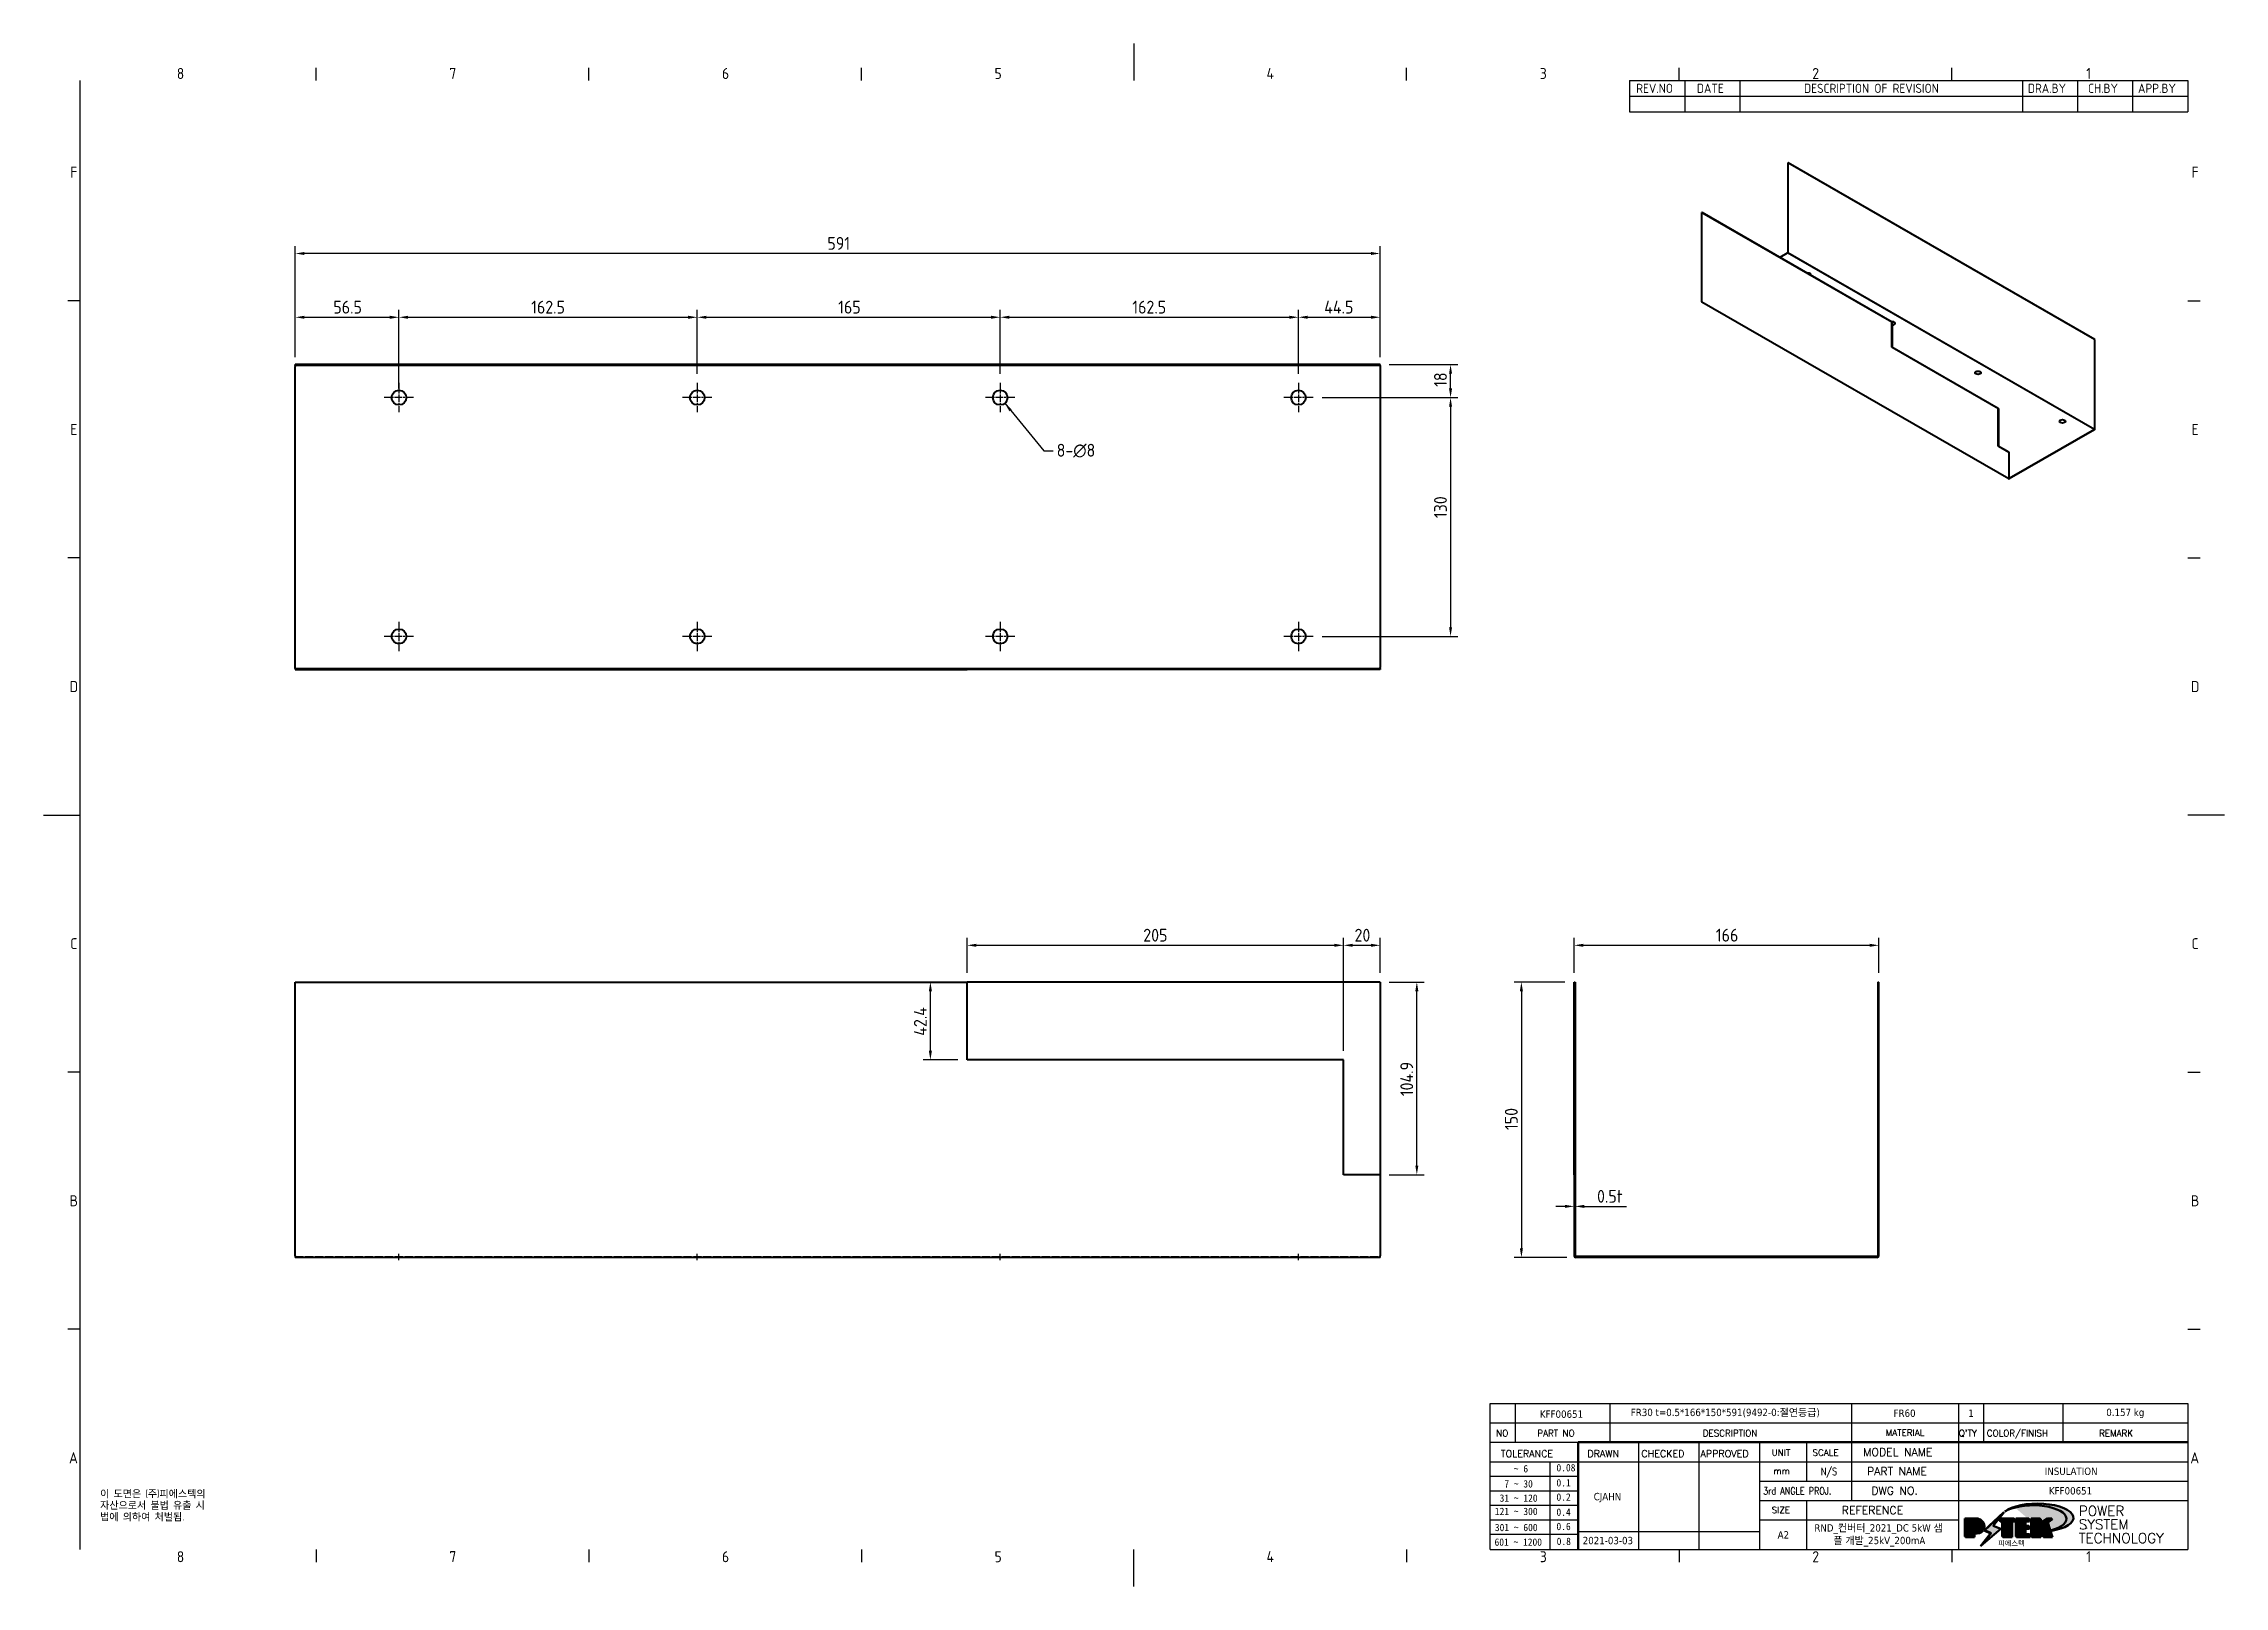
# Model space of a CAD drawing. Header units: millimetres. Extents: x 0 to 1188, y 0 to 840.
import ezdxf
from ezdxf.enums import TextEntityAlignment as Align

# ---------------------------------------------------------------- set-up
doc = ezdxf.new("R2010")
doc.units = ezdxf.units.MM
doc.header["$LTSCALE"] = 2
doc.linetypes.add('CHAIN', pattern=[0.35429999999999995, 0.2362, -0.0295, 0.0591, -0.0295])
doc.linetypes.add('DASHED', pattern=[0.2067, 0.1654, -0.0413])
doc.layers.get('0').update_dxf_attribs({"color": 3, "lineweight": 25})
for name, color, linetype, lineweight in [('가려진 것(ISO)', 2, 'DASHED', 18), ('가시적인 것(ISO)', 3, 'Continuous', 40), ('가시적인 좁은 것(ISO)', 3, 'Continuous', 35), ('경계(ISO)', 7, 'Continuous', 25), ('기호(ISO)', 5, 'Continuous', 25), ('제목(ISO)', 5, 'Continuous', 50), ('중심 표식(ISO)', 1, 'Continuous', 25), ('중심선(ISO)', 1, 'Continuous', 25), ('치수(ISO)', 2, 'Continuous', 25), ('해치(ISO)', 7, 'Continuous', 18)]:
    doc.layers.add(name, color=color, linetype=linetype, lineweight=lineweight)
doc.styles.add('HAN_291', font='')
doc.styles.add('HAN_370', font='', dxfattribs={"width": 2})
doc.styles.add('ISO ProportionalPSTEK', font='isocp.shx')
doc.styles.add('RC_284', font='ROMANC.shx')
doc.styles.add('RC_287', font='ROMANC.shx')
doc.styles.add('RC_292', font='ROMANC.shx')
doc.styles.add('ROMANT_294', font='romant.shx')
doc.styles.add('문자 텍스트_PSTEK_POSCO', font='isocp.shx')
doc.styles.add('치수 텍스트_PSTEK_POSCO', font='isocp.shx')
doc.styles.add('텍스트 스타일198', font='tahoma.ttf')
doc.styles.add('텍스트 스타일333', font='ROMANC.shx', dxfattribs={"width": 0.800000011920929})
doc.styles.get('HAN_291').set_extended_font_data('GulimChe')
doc.styles.get('HAN_370').set_extended_font_data('GulimChe')
doc.dimstyles.new('치수_PSTEK_POSCO', dxfattribs={"dimscale": 2, "dimtxt": 3.5, "dimasz": 2.5, "dimexe": 2, "dimexo": 2.5, "dimgap": 1, "dimtad": 1, "dimrnd": 1e-08, "dimdsep": 46, "dimtxsty": '치수 텍스트_PSTEK_POSCO', "dimcen": 0.09, "dimdle": 10, "dimclrd": 7, "dimclre": 7, "dimclrt": 2, "dimadec": 1, "dimazin": 2, "dimtfac": 1, "dimtmove": 0, "dimatfit": 3, "dimfxl": 0, "dimtolj": 1, "dimlwd": -1, "dimlwe": -1, "dimarcsym": 0})
doc.dimstyles.new('치수_PSTEK_POSCO$7', dxfattribs={"dimscale": 2, "dimtxt": 3.5, "dimasz": 2.5, "dimexe": 2, "dimexo": 2.5, "dimgap": 1, "dimtad": 1, "dimrnd": 1e-08, "dimdsep": 46, "dimtxsty": '치수 텍스트_PSTEK_POSCO', "dimcen": 0.09, "dimdle": 10, "dimclrd": 7, "dimclre": 7, "dimclrt": 2, "dimadec": 1, "dimazin": 2, "dimtfac": 1, "dimtmove": 0, "dimatfit": 3, "dimfxl": 0, "dimtolj": 1, "dimlwd": -1, "dimlwe": -1, "dimarcsym": 0})

msp = doc.modelspace()

# ---------------------------------------------------------------- texts
at = {"layer": '기호(ISO)', "color": 2, "insert": (551.8791703104812, 618.3711452965945), "char_height": 6.99999988079071, "width": 24.4309425055981, "attachment_point": 4, "line_spacing_factor": 0.612500011920929, "style": '치수 텍스트_PSTEK_POSCO'}
msp.add_mtext('{8-\\fAIGDT|b0|i0;\\H7.0000;n\\fisocp|b0|i0;\\H7.0000;8}', dxfattribs=at)
at = {"layer": '기호(ISO)', "color": 7, "insert": (30.78925080976877, 52.45654487984861), "char_height": 4.000000059604645, "width": 102.480276521085, "attachment_point": 1, "line_spacing_factor": 0.9442214369773865, "style": '문자 텍스트_PSTEK_POSCO'}
msp.add_mtext('{이 도면은 (주)피에스텍의\\P자산으로서 불법 유출 시 \\P법에 의하여 처벌됨.}', dxfattribs=at)

# ---------------------------------------------------------------- blocks, each defined once
blk = doc.blocks.new('경계 Default Border')
at = {"layer": '경계(ISO)'}
for p, q in [((74.25000190734863, 410), (74.25000190734863, 413.4000015258789)), ((148.5000038146973, 410), (148.5000038146973, 413.4000015258789)), ((222.7499961853027, 410), (222.7499961853027, 413.4000015258789)), ((371.25, 410), (371.25, 413.4000015258789)), ((445.4999923706055, 410), (445.4999923706055, 413.4000015258789)), ((519.7499847412109, 410), (519.7499847412109, 413.4000015258789)), ((10, 350), (6.599999666213989, 350)), ((584.0000152587891, 350), (587.400016784668, 350)), ((10, 280), (6.599999666213989, 280)), ((584.0000152587891, 280), (587.400016784668, 280)), ((10, 140), (6.599999666213989, 140)), ((584.0000152587891, 140), (587.400016784668, 140)), ((10, 70), (6.599999666213989, 70)), ((584.0000152587891, 70), (587.400016784668, 70)), ((74.25000190734863, 10), (74.25000190734863, 6.599999666213989)), ((148.5000038146973, 10), (148.5000038146973, 6.599999666213989)), ((222.7499961853027, 10), (222.7499961853027, 6.599999666213989)), ((371.25, 10), (371.25, 6.599999666213989)), ((445.4999923706055, 10), (445.4999923706055, 6.599999666213989)), ((519.7499847412109, 10), (519.7499847412109, 6.599999666213989))]:
    blk.add_line(p, q, dxfattribs=at)
at = {"layer": '경계(ISO)', "flags": 128}
for points in [[(297.0000076293945, 420), (297.0000076293945, 410)], [(10, 10), (10, 410)], [(0, 210), (10, 210)], [(594.0000152587891, 210), (584.0000152587891, 210)], [(297.0000076293945, 0), (297.0000076293945, 10)]]:
    blk.add_lwpolyline(points, dxfattribs=at)
at = {"layer": '경계(ISO)', "color": 2, "char_height": 3.00000011920929, "attachment_point": 7, "style": '문자 텍스트_PSTEK_POSCO'}
for s, insert in [('8', (36.26953946055972, 410.3713945155963)), ('7', (110.5195394605597, 410.3928486288991)), ('6', (184.7695394605597, 410.3713945155963)), ('5', (259.0195394605597, 410.3713945155963)), ('4', (333.0984701308117, 410.4)), ('3', (407.5435395229536, 410.3713945155963)), ('2', (481.752739416884, 410.3713945155963)), ('1', (556.3610661041481, 410.4)), ('F', (7.244539400955009, 383.4999999403954)), ('F', (585.0445395201642, 383.4999999403954)), ('E', (7.244539400955009, 313.4713944559917)), ('E', (585.0445395201642, 313.4713944559917)), ('D', (7.078270083685684, 243.4713944559917)), ('D', (584.8782702028949, 243.4713944559917)), ('C', (7.244539400955009, 173.4713944559917)), ('C', (585.0445395201642, 173.4713944559917)), ('B', (7.078270083685684, 103.4713944559917)), ('B', (584.8782702028949, 103.4713944559917)), ('A', (6.914400698149937, 33.49284856929444)), ('A', (584.7144008173592, 33.49284856929444)), ('8', (36.26953946055972, 6.57139439638704)), ('7', (110.5195394605597, 6.592848509689793)), ('6', (184.7695394605597, 6.57139439638704)), ('5', (259.0195394605597, 6.57139439638704)), ('4', (333.0984701308117, 6.59999988079071)), ('3', (407.5435395229536, 6.57139439638704)), ('2', (481.752739416884, 6.57139439638704)), ('1', (556.3610661041481, 6.59999988079071))]:
    blk.add_mtext(s, dxfattribs=dict(at, insert=insert))
blk = doc.blocks.new('제목 블록 PSTEK')
h = blk.add_hatch(color=1)
edge = h.paths.add_edge_path(flags=0)
edge.add_line((314.2242174273352, 19.60711530335299), (314.2242174273352, 17.00126995915134))
edge.add_line((314.2242174273352, 17.00126995915134), (314.3485873187598, 17.00126995915134))
edge.add_arc((314.3485873187598, 17.6527312952023), 0.6514613360509371, 270, 360)
edge.add_line((315.0000486548106, 17.6527312952023), (315.0000486548106, 18.95565396730211))
edge.add_arc((314.3485873187598, 18.95565396730212), 0.6514613360508712, 0, 90)
edge.add_line((314.3485873187598, 19.60711530335299), (314.2242174273352, 19.60711530335299))
edge = h.paths.add_edge_path()
edge.add_arc((314.9847713324306, 18.28938669179658), 1.969189947606664, 269.9999999999959, 450)
edge.add_line((314.9847713324306, 20.25857663940318), (311.7664314776902, 20.25857663940324))
edge.add_line((311.7664314776902, 20.25857663940324), (311.7664314776902, 15.3430047401139))
edge.add_line((311.7664314776902, 15.3430047401139), (314.2242174273352, 15.3430047401139))
edge.add_line((314.2242174273352, 15.3430047401139), (314.2242174273352, 16.32019674418991))
edge.add_line((314.2242174273352, 16.32019674418991), (314.9847713324307, 16.32019674418991))
h = blk.add_hatch(color=252)
edge = h.paths.add_edge_path()
edge.add_arc((314.9847713324309, 18.28938669179657), 1.969189947606666, 270, 406.8278729790604)
edge.add_arc((315.1624426058984, 18.1413272972396), 1.969189947606962, -90, 53.560984836317004, ccw=False)
edge.add_line((315.1624426058984, 16.17213734963263), (314.4018887008024, 16.17213734963263))
edge.add_line((314.4018887008024, 16.17213734963263), (314.4018887008024, 15.19494534555726))
edge.add_line((314.4018887008024, 15.19494534555726), (311.9441027511573, 15.19494534555726))
edge.add_line((311.9441027511573, 15.19494534555726), (311.9441027511573, 15.3430047401139))
edge.add_line((311.9441027511573, 15.3430047401139), (314.2242174273352, 15.3430047401139))
edge.add_line((314.2242174273352, 15.3430047401139), (314.2242174273352, 16.32019674418991))
edge.add_line((314.2242174273352, 16.32019674418991), (314.9847713324309, 16.32019674418991))
h = blk.add_hatch(color=252)
edge = h.paths.add_edge_path()
edge.add_line((314.4018887008024, 19.45905590879572), (314.5262585922315, 19.45905590879572))
edge.add_arc((314.5262585922314, 18.80759457274939), 0.6514613360463194, 60.4189348879147, 90.00000000000318, ccw=False)
edge.add_arc((314.3485873187602, 18.95565396730057), 0.6514613360524251, 39.96992292766206, 90.00000000009999)
edge.add_line((314.3485873187591, 19.60711530335307), (314.2242174273352, 19.60711530335298))
edge.add_line((314.2242174273352, 19.60711530335299), (314.2242174273352, 17.00126995915134))
edge.add_line((314.2242174273352, 17.00126995915134), (314.3485873187591, 17.00126995915134))
edge.add_arc((314.3485873187568, 17.652731295233), 0.6514613360816299, 270.0000000002, 274.6930825552478)
edge.add_line((314.4018887008024, 17.0034541317032), (314.4018887008024, 19.45905590879572))
for color, points in [(252, [(317.2195697678507, 17.0593801673321), (322.0326348870767, 21.62682475217465), (322.2781991042243, 21.94392121864296), (317.0471853425802, 16.97985676345368), (318.7512090904202, 16.1899260703855), (316.0018030350395, 12.71868385740789), (316.3356552234328, 13.00206718743325), (318.9235935156908, 16.2694494742633)]), (5, [(321.6183518841322, 17.4193704504104), (319.5281351041078, 18.24969419629727), (322.4505835294948, 22.02344462252142), (317.2195697678507, 17.0593801673321), (318.9235935156908, 16.2694494742633), (316.1741874603099, 12.79820726128571)]), (1, [(324.4839107253602, 19.60711530335299), (325.2419748254881, 19.60711530335299), (325.2419748254881, 20.25857663940324), (321.2266040451076, 20.25857663940324), (321.2266040451076, 19.60711530335299), (321.9846681452406, 19.60711530335299), (321.9846681452406, 15.3430047401139), (324.4839107253602, 15.3430047401139)]), (252, [(321.9846681452406, 19.60711530335299), (321.4042753185749, 19.60711530335299), (321.4042753185749, 19.45905590879572), (321.9846681452406, 19.45905590879572)]), (252, [(324.6615819988275, 19.45905590879572), (325.4196460989604, 19.45905590879572), (325.4196460989604, 20.11051724484596), (325.2419748254881, 20.11051724484596), (325.2419748254881, 19.60711530335299), (324.4839107253602, 19.60711530335299), (324.4839107253602, 15.3430047401139), (322.1623394187076, 15.3430047401139), (322.1623394187076, 15.19494534555726), (324.6615819988275, 15.19494534555726)]), (1, [(329.2277337269622, 20.25857663940324), (325.65654113025, 20.25857663940324), (325.65654113025, 15.3430047401139), (329.3580259941756, 15.3430047401139), (329.3580259941756, 15.9944660761648), (328.1137701654877, 15.9944660761648), (328.1137701654877, 17.56360607323003), (329.2277337269622, 17.56360607323003), (329.2277337269622, 18.25543873810179), (328.1137701654877, 18.25543873810179), (328.1137701654877, 19.60711530335299), (329.2277337269622, 19.60711530335299)]), (252, [(328.2914414389548, 19.45905590879572), (329.4054050004294, 19.45905590879572), (329.4054050004294, 20.11051724484596), (329.2277337269622, 20.11051724484596), (329.2277337269622, 19.60711530335299), (328.1137701654877, 19.60711530335299), (328.1137701654877, 18.25543873810179), (328.2914414389548, 18.25543873810179)]), (252, [(328.2914414389548, 17.41554667867274), (329.4054050004294, 17.41554667867274), (329.4054050004294, 18.10737934354514), (329.2277337269622, 18.10737934354514), (329.2277337269622, 17.56360607323003), (328.1137701654877, 17.56360607323003), (328.1137701654877, 15.9944660761648), (328.2914414389548, 15.9944660761648)]), (1, [(332.3312149849806, 20.25857663940324), (329.8592894925411, 20.25857663940324), (329.8592894925411, 15.3430047401139), (332.3312149849806, 15.3430047401139), (332.3312149849806, 17.4318630164523), (333.0701931098801, 15.3430047401139), (335.4855464857051, 15.3430047401139), (334.2514536401189, 19.30614745124769), (335.4379594596742, 20.25857663940324), (334.3071782107978, 20.25857663940324), (332.3312149849806, 18.99741471888304)]), (252, [(332.5088862584528, 20.1105172448466), (332.3312149849806, 20.1105172448466), (332.3312149849806, 18.99741471888368), (332.5088862584528, 19.11081371413894)]), (252, [(335.6156307331414, 20.11051724484596), (335.2535118015555, 20.11051724484596), (334.2514536401189, 19.30614745124769), (335.4855464857051, 15.3430047401139), (333.1954852176545, 15.3430047401139), (333.2478643833523, 15.19494534555726), (335.6632177591723, 15.19494534555726), (334.4291249135862, 19.15808805669106)]), (252, [(329.5356972676428, 15.8464066816075), (329.3580259941756, 15.8464066816075), (329.3580259941756, 15.3430047401139), (325.8342124037171, 15.3430047401139), (325.8342124037171, 15.19494534555726), (329.5356972676428, 15.19494534555726)]), (252, [(332.5088862584528, 16.92964231796647), (332.3312149849806, 17.43186301645164), (332.3312149849806, 15.3430047401139), (330.0369607660135, 15.3430047401139), (330.0369607660135, 15.19494534555726), (332.5088862584528, 15.19494534555726)])]:
    blk.add_hatch(color=color).paths.add_polyline_path(points)
at = {"layer": '해치(ISO)'}
h = blk.add_hatch(color=140, dxfattribs=at)
edge = h.paths.add_edge_path()
edge.add_ellipse((330.3660919371412, 20.15576403068321), major_axis=(9.100907360794343, 0), ratio=0.4069904968023172, start_angle=301.3098473703837, end_angle=507.7436900681698)
edge.add_ellipse((331.5340919371412, 20.4634168429492), major_axis=(-9.82350664112931, 0), ratio=0.3942600559756514, start_angle=111.51207141178469, end_angle=334.47025347086895, ccw=False)
edge.add_line((335.1363447531188, 16.8601935978785), (335.0955236905705, 16.99119398620872))
at = {"color": 180}
for p, q in [((182.475792979055, 11.79100474011392), (182.4757929790549, 51.56524660363496)), ((182.4757929790549, 51.56524660363496), (372.4757929537551, 51.56524660363496)), ((189.2651435055721, 51.56524660363496), (189.2651435055722, 41.00524660363494)), ((215.2152739891528, 41.00524660363494), (215.2152739891528, 51.56524660363496)), ((280.8758854511282, 51.56524660363496), (280.8758854511282, 41.00524660363494)), ((310.0881549537552, 51.56524660363496), (310.0881549537553, 41.00524660363494)), ((316.9044520275131, 51.56524660363496), (316.9044520275127, 41.00524660363494)), ((338.4566026226726, 51.56524660363496), (338.4566026226727, 41.00524660363494)), ((372.4757929537551, 51.56524660363496), (372.4757929537551, 11.79100474011389)), ((182.475792979055, 46.2852466036349), (372.4757929537551, 46.28524660363492)), ((182.475792979055, 41.00524660363493), (206.451475290024, 41.00524660363493)), ((182.475792979055, 35.72524660363497), (206.451475290024, 35.72524660363497)), ((198.8621818849491, 12.02524660363491), (198.8621818849491, 35.72524660363497)), ((206.451475290024, 35.72524660363497), (372.4757929537551, 35.72524660363497)), ((222.9401812389276, 11.79100474011392), (222.9401812389276, 41.00524660363494)), ((239.4288871878316, 11.79100474011392), (239.4288871878316, 41.00524660363494)), ((255.9175931367356, 11.79100474011392), (255.9175931367356, 41.00524660363494)), ((268.6918866058747, 41.00524660363494), (268.6918866058747, 30.44524660363498)), ((280.8758854511282, 41.00524660363494), (280.8758854511282, 25.16524660363502)), ((310.088154953755, 41.00524660363494), (310.088154953755, 11.79100474011392)), ((182.475792979055, 31.77524660363492), (206.451475290024, 31.77524660363492)), ((255.917593136736, 30.44524660363498), (372.4757929537552, 30.44524660363501)), ((182.475792979055, 27.82524660363487), (206.451475290024, 27.82524660363487)), ((182.475792979055, 23.87524660363505), (206.451475290024, 23.87524660363505)), ((255.9175931367359, 25.16524660363502), (372.4757929537552, 25.165246603635)), ((268.6918866058744, 25.16524660363502), (268.6918866058744, 11.79100474011392)), ((182.475792979055, 19.92524660363478), (206.451475290024, 19.92524660363478)), ((255.9175931367359, 19.88524660363481), (310.0881549537553, 19.88524660363481)), ((182.475792979055, 15.97524660363496), (206.451475290024, 15.97524660363496)), ((206.451475290024, 16.74100474011396), (255.9175931367359, 16.74100474011396)), ((182.475792979055, 11.79100474011392), (372.4757929537551, 11.79100474011389))]:
    blk.add_line(p, q, dxfattribs=at)
at = {"color": 7, "lineweight": 50}
for p, q in [((206.4514752900237, 11.79100474011392), (206.4514752900237, 41.00524660363494)), ((206.451475290024, 41.00524660363494), (372.4757929537551, 41.00524660363496))]:
    blk.add_line(p, q, dxfattribs=at)
at = {"color": 7}
for p, q in [((311.7664314776902, 20.25900474011391), (311.7664314776902, 15.34300474011391)), ((314.9847713324309, 20.25857663940324), (311.7664314776902, 20.25857663940324)), ((314.9847713324309, 20.25857663940324), (311.7664314776902, 20.25857663940324)), ((311.7664314776902, 20.25857663940324), (311.7664314776902, 15.3430047401139)), ((314.2242174273352, 17.00126995915134), (314.2242174273352, 19.60711530335299)), ((314.2242174273352, 19.60711530335299), (314.3485873187591, 19.60711530335299)), ((314.3485873187591, 19.60711530335299), (314.2242174273352, 19.60711530335299)), ((314.2242174273352, 19.60711530335299), (314.2242174273352, 17.00126995915134)), ((314.2242174273352, 17.00126995915134), (314.2242174273352, 19.60711530335299)), ((314.2242174273352, 19.60711530335299), (314.3485873187591, 19.60711530335299)), ((314.4018887008024, 19.45905590879572), (314.5262585922314, 19.45905590879572)), ((314.4018887008024, 17.0034541317032), (314.4018887008024, 19.45905590879572)), ((315.0000486548106, 18.95565396730275), (315.0000486548106, 17.65273129520161)), ((315.0000486548106, 18.95565396730275), (315.0000486548106, 17.65273129520161)), ((322.2781991042243, 21.94392121864296), (317.0471853425802, 16.97985676345368)), ((322.4505835294948, 22.02344462252142), (317.2195697678507, 17.0593801673321)), ((317.2195697678507, 17.0593801673321), (322.0326348870767, 21.62682475217465)), ((319.5281351041078, 18.24969419629727), (322.4505835294948, 22.02344462252142)), ((321.6183518841322, 17.4193704504104), (319.5281351041078, 18.24969419629727)), ((325.2419748254881, 20.25857663940324), (321.2266040451076, 20.25857663940324)), ((321.2266040451076, 20.25857663940324), (321.2266040451076, 19.60711530335299)), ((325.2419748254881, 20.25857663940324), (321.2266040451076, 20.25857663940324)), ((321.2266040451076, 20.25857663940324), (321.2266040451076, 19.60711530335299)), ((321.2266040451076, 19.60711530335299), (321.9846681452406, 19.60711530335299)), ((321.2266040451076, 19.60711530335299), (321.9846681452406, 19.60711530335299)), ((321.4042753185749, 19.60711530335299), (321.4042753185749, 19.45905590879572)), ((321.9846681452406, 19.60711530335299), (321.4042753185749, 19.60711530335299)), ((321.4042753185749, 19.45905590879572), (321.9846681452406, 19.45905590879572)), ((321.9846681452406, 19.60711530335299), (321.9846681452406, 15.3430047401139)), ((321.9846681452406, 19.45905590879572), (321.9846681452406, 19.60711530335299)), ((321.9846681452406, 19.60711530335299), (321.9846681452406, 15.3430047401139)), ((322.0326348870767, 21.62682475217465), (322.2781991042243, 21.94392121864296)), ((324.4839107253602, 19.60711530335299), (325.2419748254881, 19.60711530335299)), ((324.4839107253602, 15.3430047401139), (324.4839107253602, 19.60711530335299)), ((325.2419748254881, 19.60711530335299), (324.4839107253602, 19.60711530335299)), ((324.4839107253602, 19.60711530335299), (324.4839107253602, 15.3430047401139)), ((324.4839107253602, 19.60711530335299), (325.2419748254881, 19.60711530335299)), ((324.4839107253602, 15.3430047401139), (324.4839107253602, 19.60711530335299)), ((324.6615819988275, 19.45905590879572), (325.4196460989604, 19.45905590879572)), ((324.6615819988275, 15.19494534555726), (324.6615819988275, 19.45905590879572)), ((325.2419748254881, 19.60711530335299), (325.2419748254881, 20.25857663940324)), ((325.2419748254881, 19.60711530335299), (325.2419748254881, 20.25857663940324)), ((325.4196460989604, 20.11051724484596), (325.2419748254881, 20.11051724484596)), ((325.2419748254881, 20.11051724484596), (325.2419748254881, 19.60711530335299)), ((325.4196460989604, 19.45905590879572), (325.4196460989604, 20.11051724484596)), ((329.2277337269622, 20.25857663940324), (325.65654113025, 20.25857663940324)), ((325.65654113025, 20.25857663940324), (325.65654113025, 15.3430047401139)), ((325.65654113025, 20.25857663940324), (325.65654113025, 15.3430047401139)), ((329.2277337269622, 20.25857663940324), (325.65654113025, 20.25857663940324)), ((328.1137701654877, 18.25543873810179), (328.1137701654877, 19.60711530335299)), ((328.1137701654877, 19.60711530335299), (329.2277337269622, 19.60711530335299)), ((329.2277337269622, 19.60711530335299), (328.1137701654877, 19.60711530335299)), ((328.1137701654877, 19.60711530335299), (328.1137701654877, 18.25543873810179)), ((328.1137701654877, 18.25543873810179), (328.1137701654877, 19.60711530335299)), ((328.1137701654877, 19.60711530335299), (329.2277337269622, 19.60711530335299)), ((329.2277337269622, 18.25543873810179), (328.1137701654877, 18.25543873810179)), ((328.1137701654877, 18.25543873810179), (328.2914414389548, 18.25543873810179)), ((329.2277337269622, 18.25543873810179), (328.1137701654877, 18.25543873810179)), ((328.2914414389548, 18.25543873810179), (328.2914414389548, 19.45905590879572)), ((328.2914414389548, 19.45905590879572), (329.4054050004294, 19.45905590879572)), ((329.2277337269622, 19.60711530335299), (329.2277337269622, 20.25857663940324)), ((329.2277337269622, 19.60711530335299), (329.2277337269622, 20.25857663940324)), ((329.4054050004294, 20.11051724484596), (329.2277337269622, 20.11051724484596)), ((329.2277337269622, 20.11051724484596), (329.2277337269622, 19.60711530335299)), ((329.2277337269622, 17.56360607323003), (329.2277337269622, 18.25543873810179)), ((329.2277337269622, 17.56360607323003), (329.2277337269622, 18.25543873810179)), ((329.4054050004294, 18.10737934354514), (329.2277337269622, 18.10737934354514)), ((329.2277337269622, 18.10737934354514), (329.2277337269622, 17.56360607323003)), ((329.4054050004294, 19.45905590879572), (329.4054050004294, 20.11051724484596)), ((329.4054050004294, 17.41554667867274), (329.4054050004294, 18.10737934354514)), ((332.3312149849806, 20.25857663940324), (329.8592894925411, 20.25857663940324)), ((329.8592894925411, 20.25857663940324), (329.8592894925411, 15.3430047401139)), ((329.8592894925411, 20.25857663940324), (329.8592894925411, 15.3430047401139)), ((332.3312149849806, 20.25857663940324), (329.8592894925411, 20.25857663940324)), ((334.3071782107978, 20.25857663940324), (332.3312149849806, 18.99741471888304)), ((332.3312149849806, 18.99741471888304), (332.3312149849806, 20.25857663940324)), ((334.3071782107978, 20.25857663940324), (332.3312149849806, 18.99741471888304)), ((332.3312149849806, 18.99741471888304), (332.3312149849806, 20.25857663940324)), ((332.5088862584528, 20.1105172448466), (332.3312149849806, 20.1105172448466)), ((332.3312149849806, 20.1105172448466), (332.3312149849806, 18.99741471888368)), ((332.3312149849806, 18.99741471888368), (332.5088862584528, 19.11081371413894)), ((332.5088862584528, 19.11081371413894), (332.5088862584528, 20.1105172448466)), ((334.2514536401189, 19.30614745124769), (335.4379594596742, 20.25857663940324)), ((334.2514536401189, 19.30614745124769), (335.4379594596742, 20.25857663940324)), ((335.2535118015555, 20.11051724484596), (334.2514536401189, 19.30614745124769)), ((335.4855464857051, 15.3430047401139), (334.2514536401189, 19.30614745124769)), ((334.2514536401189, 19.30614745124769), (335.4855464857051, 15.3430047401139)), ((335.4855464857051, 15.3430047401139), (334.2514536401189, 19.30614745124769)), ((335.4379594596742, 20.25857663940324), (334.3071782107978, 20.25857663940324)), ((335.4379594596742, 20.25857663940324), (334.3071782107978, 20.25857663940324)), ((334.4291249135862, 19.15808805669104), (335.6156307331414, 20.11051724484596)), ((335.6632177591723, 15.19494534555726), (334.4291249135862, 19.15808805669104)), ((335.6156307331414, 20.11051724484596), (335.2535118015555, 20.11051724484596)), ((311.7664314776902, 15.3430047401139), (314.2242174273352, 15.3430047401139)), ((311.7664314776902, 15.3430047401139), (314.2242174273352, 15.3430047401139)), ((314.2242174273352, 15.3430047401139), (311.9441027511573, 15.3430047401139)), ((311.9441027511573, 15.3430047401139), (311.9441027511573, 15.19494534555726)), ((311.9441027511573, 15.19494534555726), (314.4018887008024, 15.19494534555726)), ((314.3485873187591, 17.00126995915134), (314.2242174273352, 17.00126995915134)), ((314.2242174273352, 17.00126995915134), (314.3485873187591, 17.00126995915134)), ((314.3485873187591, 17.00126995915134), (314.2242174273352, 17.00126995915134)), ((314.2242174273352, 16.32019674418991), (314.9847713324309, 16.32019674418991)), ((314.2242174273352, 15.3430047401139), (314.2242174273352, 16.32019674418991)), ((314.9847713324309, 16.32019674418991), (314.2242174273352, 16.32019674418991)), ((314.2242174273352, 16.32019674418991), (314.2242174273352, 15.3430047401139)), ((314.2242174273352, 16.32019674418991), (314.9847713324309, 16.32019674418991)), ((314.2242174273352, 15.3430047401139), (314.2242174273352, 16.32019674418991)), ((314.4018887008024, 16.17213734963263), (315.162442605898, 16.17213734963263)), ((314.4018887008024, 15.19494534555726), (314.4018887008024, 16.17213734963263)), ((318.7512090904202, 16.1899260703855), (316.0018030350395, 12.71868385740789)), ((316.0018030350395, 12.71868385740789), (316.3356552234328, 13.00206718743325)), ((316.1741874603099, 12.79820726128571), (321.6183518841322, 17.4193704504104)), ((318.9235935156908, 16.2694494742633), (316.1741874603099, 12.79820726128571)), ((316.3356552234328, 13.00206718743325), (318.9235935156908, 16.2694494742633)), ((317.0471853425802, 16.97985676345368), (318.7512090904202, 16.1899260703855)), ((318.9235935156908, 16.2694494742633), (317.2195697678507, 17.0593801673321)), ((317.2195697678507, 17.0593801673321), (318.9235935156908, 16.2694494742633)), ((321.9846681452406, 15.3430047401139), (324.4839107253602, 15.3430047401139)), ((321.9846681452406, 15.3430047401139), (324.4839107253602, 15.3430047401139)), ((324.4839107253602, 15.3430047401139), (322.1623394187076, 15.3430047401139)), ((322.1623394187076, 15.3430047401139), (322.1623394187076, 15.19494534555726)), ((322.1623394187076, 15.19494534555726), (324.6615819988275, 15.19494534555726)), ((325.65654113025, 15.3430047401139), (329.3580259941756, 15.3430047401139)), ((325.65654113025, 15.3430047401139), (329.3580259941756, 15.3430047401139)), ((329.3580259941756, 15.3430047401139), (325.8342124037171, 15.3430047401139)), ((325.8342124037171, 15.3430047401139), (325.8342124037171, 15.19494534555726)), ((325.8342124037171, 15.19494534555726), (329.5356972676428, 15.19494534555726)), ((328.1137701654877, 17.56360607323003), (329.2277337269622, 17.56360607323003)), ((328.1137701654877, 15.9944660761648), (328.1137701654877, 17.56360607323003)), ((329.2277337269622, 17.56360607323003), (328.1137701654877, 17.56360607323003)), ((328.1137701654877, 17.56360607323003), (328.1137701654877, 15.9944660761648)), ((328.1137701654877, 17.56360607323003), (329.2277337269622, 17.56360607323003)), ((328.1137701654877, 15.9944660761648), (328.1137701654877, 17.56360607323003)), ((329.3580259941756, 15.9944660761648), (328.1137701654877, 15.9944660761648)), ((328.1137701654877, 15.9944660761648), (328.2914414389548, 15.9944660761648)), ((329.3580259941756, 15.9944660761648), (328.1137701654877, 15.9944660761648)), ((328.2914414389548, 15.9944660761648), (328.2914414389548, 17.41554667867274)), ((328.2914414389548, 17.41554667867274), (329.4054050004294, 17.41554667867274)), ((329.3580259941756, 15.3430047401139), (329.3580259941756, 15.9944660761648)), ((329.3580259941756, 15.3430047401139), (329.3580259941756, 15.9944660761648)), ((329.5356972676428, 15.8464066816075), (329.3580259941756, 15.8464066816075)), ((329.3580259941756, 15.8464066816075), (329.3580259941756, 15.3430047401139)), ((329.5356972676428, 15.19494534555726), (329.5356972676428, 15.8464066816075)), ((329.8592894925411, 15.3430047401139), (332.3312149849806, 15.3430047401139)), ((329.8592894925411, 15.3430047401139), (332.3312149849806, 15.3430047401139)), ((332.3312149849806, 15.3430047401139), (330.0369607660135, 15.3430047401139)), ((330.0369607660135, 15.3430047401139), (330.0369607660135, 15.19494534555726)), ((330.0369607660135, 15.19494534555726), (332.5088862584528, 15.19494534555726)), ((332.3312149849806, 17.4318630164523), (333.0701931098801, 15.3430047401139)), ((332.3312149849806, 15.3430047401139), (332.3312149849806, 17.4318630164523)), ((332.5088862584528, 16.92964231796647), (332.3312149849806, 17.43186301645164)), ((332.3312149849806, 17.43186301645164), (332.3312149849806, 15.3430047401139)), ((332.3312149849806, 17.4318630164523), (333.0701931098801, 15.3430047401139)), ((332.3312149849806, 15.3430047401139), (332.3312149849806, 17.4318630164523)), ((332.5088862584528, 15.19494534555726), (332.5088862584528, 16.92964231796647)), ((333.0701931098801, 15.3430047401139), (335.4855464857051, 15.3430047401139)), ((333.0701931098801, 15.3430047401139), (335.4855464857051, 15.3430047401139)), ((335.4855464857051, 15.3430047401139), (333.1954852176545, 15.3430047401139)), ((333.1954852176545, 15.3430047401139), (333.2478643833523, 15.19494534555726)), ((333.2478643833523, 15.19494534555726), (335.6632177591723, 15.19494534555726)), ((345.0447381189468, 17.50375595811051), (344.9867755289346, 17.689895936919))]:
    blk.add_line(p, q, dxfattribs=at)
at = {"color": 1}
for p, q in [((314.9847713324309, 20.25857663940324), (311.7664314776902, 20.25857663940324)), ((311.7664314776902, 20.25857663940324), (311.7664314776902, 15.3430047401139)), ((314.2242174273352, 17.00126995915134), (314.2242174273352, 19.60711530335299)), ((314.2242174273352, 19.60711530335299), (314.3485873187591, 19.60711530335299)), ((315.0000486548106, 18.95565396730275), (315.0000486548106, 17.65273129520161)), ((325.2419748254881, 20.25857663940324), (321.2266040451076, 20.25857663940324)), ((321.2266040451076, 20.25857663940324), (321.2266040451076, 19.60711530335299)), ((321.2266040451076, 19.60711530335299), (321.9846681452406, 19.60711530335299)), ((321.9846681452406, 19.60711530335299), (321.9846681452406, 15.3430047401139)), ((324.4839107253602, 19.60711530335299), (325.2419748254881, 19.60711530335299)), ((324.4839107253602, 15.3430047401139), (324.4839107253602, 19.60711530335299)), ((325.2419748254881, 19.60711530335299), (325.2419748254881, 20.25857663940324)), ((329.2277337269622, 20.25857663940324), (325.65654113025, 20.25857663940324)), ((325.65654113025, 20.25857663940324), (325.65654113025, 15.3430047401139)), ((328.1137701654877, 18.25543873810179), (328.1137701654877, 19.60711530335299)), ((328.1137701654877, 19.60711530335299), (329.2277337269622, 19.60711530335299)), ((329.2277337269622, 18.25543873810179), (328.1137701654877, 18.25543873810179)), ((329.2277337269622, 19.60711530335299), (329.2277337269622, 20.25857663940324)), ((329.2277337269622, 17.56360607323003), (329.2277337269622, 18.25543873810179)), ((332.3312149849806, 20.25857663940324), (329.8592894925411, 20.25857663940324)), ((329.8592894925411, 20.25857663940324), (329.8592894925411, 15.3430047401139)), ((334.3071782107978, 20.25857663940324), (332.3312149849806, 18.99741471888304)), ((332.3312149849806, 18.99741471888304), (332.3312149849806, 20.25857663940324)), ((334.2514536401189, 19.30614745124769), (335.4379594596742, 20.25857663940324)), ((335.4855464857051, 15.3430047401139), (334.2514536401189, 19.30614745124769)), ((335.4379594596742, 20.25857663940324), (334.3071782107978, 20.25857663940324)), ((311.7664314776902, 15.3430047401139), (314.2242174273352, 15.3430047401139)), ((314.3485873187591, 17.00126995915134), (314.2242174273352, 17.00126995915134)), ((314.2242174273352, 16.32019674418991), (314.9847713324309, 16.32019674418991)), ((314.2242174273352, 15.3430047401139), (314.2242174273352, 16.32019674418991)), ((321.9846681452406, 15.3430047401139), (324.4839107253602, 15.3430047401139)), ((325.65654113025, 15.3430047401139), (329.3580259941756, 15.3430047401139)), ((328.1137701654877, 17.56360607323003), (329.2277337269622, 17.56360607323003)), ((328.1137701654877, 15.9944660761648), (328.1137701654877, 17.56360607323003)), ((329.3580259941756, 15.9944660761648), (328.1137701654877, 15.9944660761648)), ((329.3580259941756, 15.3430047401139), (329.3580259941756, 15.9944660761648)), ((329.8592894925411, 15.3430047401139), (332.3312149849806, 15.3430047401139)), ((332.3312149849806, 17.4318630164523), (333.0701931098801, 15.3430047401139)), ((332.3312149849806, 15.3430047401139), (332.3312149849806, 17.4318630164523)), ((333.0701931098801, 15.3430047401139), (335.4855464857051, 15.3430047401139))]:
    blk.add_line(p, q, dxfattribs=at)
at = {"color": 5}
for p, q in [((322.4505835294948, 22.02344462252142), (317.2195697678507, 17.0593801673321)), ((319.5281351041078, 18.24969419629727), (322.4505835294948, 22.02344462252142)), ((321.6183518841322, 17.4193704504104), (319.5281351041078, 18.24969419629727)), ((316.1741874603099, 12.79820726128571), (321.6183518841322, 17.4193704504104)), ((318.9235935156908, 16.2694494742633), (316.1741874603099, 12.79820726128571)), ((317.2195697678507, 17.0593801673321), (318.9235935156908, 16.2694494742633))]:
    blk.add_line(p, q, dxfattribs=at)
at = {"color": 7}
for centre, radius, start, end in [((314.3485873187598, 18.95565396730211), 0.6514613360508712, 0, 90), ((314.3485873187602, 18.95565396730057), 0.6514613360524251, 39.96992292766117, 90), ((314.3485873187598, 18.95565396730212), 0.6514613360508712, 0, 90), ((314.5262585922314, 18.80759457274939), 0.6514613360463193, 60.41893488791137, 90), ((314.9847713324309, 18.28938669179658), 1.969189947606665, 270, 90), ((314.9847713324309, 18.28938669179658), 1.969189947606665, 270, 90), ((314.9847713324307, 18.2893866917965), 1.969189947606594, 270, 46.82787297909833), ((315.1624426058984, 18.1413272972396), 1.969189947606961, 270, 53.56098483636067), ((314.3485873187597, 17.65273129520228), 0.6514613360509381, 270, 0), ((314.3485873187598, 17.6527312952023), 0.6514613360509381, 270, 0), ((314.3485873187568, 17.652731295233), 0.6514613360816299, 270, 274.6930825552478)]:
    blk.add_arc(centre, radius, start, end, dxfattribs=at)
at = {"color": 1}
for centre, radius, start, end in [((314.3485873187598, 18.95565396730211), 0.6514613360508712, 0, 90), ((314.9847713324309, 18.28938669179657), 1.969189947606665, 270, 90), ((314.3485873187598, 17.6527312952023), 0.6514613360509381, 270, 0)]:
    blk.add_arc(centre, radius, start, end, dxfattribs=at)
at = {"layer": '제목(ISO)', "lineweight": 18}
blk.add_line((182.475792979055, 35.72500474011393), (182.475792979055, 11.79100474011392), dxfattribs=at)
at = {"layer": '제목(ISO)'}
for p, q in [((314.9847713324306, 20.25857663940324), (311.7664314776902, 20.25857663940324)), ((311.7664314776902, 20.25857663940324), (311.7664314776902, 15.3430047401139)), ((314.2242174273352, 17.00126995915134), (314.2242174273352, 19.60711530335299)), ((314.2242174273352, 19.60711530335299), (314.3485873187598, 19.60711530335299)), ((314.3485873187591, 19.60711530335299), (314.2242174273352, 19.60711530335299)), ((314.2242174273352, 19.60711530335299), (314.2242174273352, 17.00126995915134)), ((314.4018887008024, 19.45905590879572), (314.5262585922314, 19.45905590879572)), ((314.4018887008024, 17.0034541317032), (314.4018887008024, 19.45905590879572)), ((315.0000486548106, 18.95565396730211), (315.0000486548106, 17.6527312952023)), ((322.2781991042243, 21.94392121864296), (317.0471853425802, 16.97985676345368)), ((322.4505835294948, 22.02344462252142), (317.2195697678507, 17.0593801673321)), ((317.2195697678507, 17.0593801673321), (322.0326348870767, 21.62682475217465)), ((319.5281351041078, 18.24969419629727), (322.4505835294948, 22.02344462252142)), ((321.6183518841322, 17.4193704504104), (319.5281351041078, 18.24969419629727)), ((325.2419748254881, 20.25857663940324), (321.2266040451076, 20.25857663940324)), ((321.2266040451076, 20.25857663940324), (321.2266040451076, 19.60711530335299)), ((321.2266040451076, 19.60711530335299), (321.9846681452406, 19.60711530335299)), ((321.9846681452406, 19.60711530335299), (321.4042753185749, 19.60711530335299)), ((321.4042753185749, 19.60711530335299), (321.4042753185749, 19.45905590879572)), ((321.4042753185749, 19.45905590879572), (321.9846681452406, 19.45905590879572)), ((321.9846681452406, 19.60711530335299), (321.9846681452406, 15.3430047401139)), ((321.9846681452406, 19.45905590879572), (321.9846681452406, 19.60711530335299)), ((322.0326348870767, 21.62682475217465), (322.2781991042243, 21.94392121864296)), ((324.4839107253602, 19.60711530335299), (325.2419748254881, 19.60711530335299)), ((324.4839107253602, 15.3430047401139), (324.4839107253602, 19.60711530335299)), ((325.2419748254881, 19.60711530335299), (324.4839107253602, 19.60711530335299)), ((324.4839107253602, 19.60711530335299), (324.4839107253602, 15.3430047401139)), ((324.6615819988275, 19.45905590879572), (325.4196460989604, 19.45905590879572)), ((324.6615819988275, 15.19494534555726), (324.6615819988275, 19.45905590879572)), ((325.2419748254881, 19.60711530335299), (325.2419748254881, 20.25857663940324)), ((325.4196460989604, 20.11051724484596), (325.2419748254881, 20.11051724484596)), ((325.2419748254881, 20.11051724484596), (325.2419748254881, 19.60711530335299)), ((325.4196460989604, 19.45905590879572), (325.4196460989604, 20.11051724484596)), ((329.2277337269622, 20.25857663940324), (325.65654113025, 20.25857663940324)), ((325.65654113025, 20.25857663940324), (325.65654113025, 15.3430047401139)), ((328.1137701654877, 18.25543873810179), (328.1137701654877, 19.60711530335299)), ((328.1137701654877, 19.60711530335299), (329.2277337269622, 19.60711530335299)), ((329.2277337269622, 19.60711530335299), (328.1137701654877, 19.60711530335299)), ((328.1137701654877, 19.60711530335299), (328.1137701654877, 18.25543873810179)), ((329.2277337269622, 18.25543873810179), (328.1137701654877, 18.25543873810179)), ((328.1137701654877, 18.25543873810179), (328.2914414389548, 18.25543873810179)), ((328.2914414389548, 19.45905590879572), (329.4054050004294, 19.45905590879572)), ((328.2914414389548, 18.25543873810179), (328.2914414389548, 19.45905590879572)), ((329.2277337269622, 19.60711530335299), (329.2277337269622, 20.25857663940324)), ((329.4054050004294, 20.11051724484596), (329.2277337269622, 20.11051724484596)), ((329.2277337269622, 20.11051724484596), (329.2277337269622, 19.60711530335299)), ((329.2277337269622, 17.56360607323003), (329.2277337269622, 18.25543873810179)), ((329.4054050004294, 18.10737934354514), (329.2277337269622, 18.10737934354514)), ((329.2277337269622, 18.10737934354514), (329.2277337269622, 17.56360607323003)), ((329.4054050004294, 19.45905590879572), (329.4054050004294, 20.11051724484596)), ((329.4054050004294, 17.41554667867274), (329.4054050004294, 18.10737934354514)), ((332.3312149849806, 20.25857663940324), (329.8592894925411, 20.25857663940324)), ((329.8592894925411, 20.25857663940324), (329.8592894925411, 15.3430047401139)), ((334.3071782107978, 20.25857663940324), (332.3312149849806, 18.99741471888304)), ((332.3312149849806, 18.99741471888304), (332.3312149849806, 20.25857663940324)), ((332.5088862584528, 20.1105172448466), (332.3312149849806, 20.1105172448466)), ((332.3312149849806, 20.1105172448466), (332.3312149849806, 18.99741471888368)), ((332.3312149849806, 18.99741471888368), (332.5088862584528, 19.11081371413894)), ((332.5088862584528, 19.11081371413894), (332.5088862584528, 20.1105172448466)), ((334.2514536401189, 19.30614745124769), (335.4379594596742, 20.25857663940324)), ((335.2535118015555, 20.11051724484596), (334.2514536401189, 19.30614745124769)), ((335.4855464857051, 15.3430047401139), (334.2514536401189, 19.30614745124769)), ((334.2514536401189, 19.30614745124769), (335.4855464857051, 15.3430047401139)), ((335.4379594596742, 20.25857663940324), (334.3071782107978, 20.25857663940324)), ((334.4291249135862, 19.15808805669106), (335.6156307331414, 20.11051724484596)), ((335.6632177591723, 15.19494534555726), (334.4291249135862, 19.15808805669106)), ((335.6156307331414, 20.11051724484596), (335.2535118015555, 20.11051724484596)), ((311.7664314776902, 15.3430047401139), (314.2242174273352, 15.3430047401139)), ((314.2242174273352, 15.3430047401139), (311.9441027511573, 15.3430047401139)), ((311.9441027511573, 15.3430047401139), (311.9441027511573, 15.19494534555726)), ((311.9441027511573, 15.19494534555726), (314.4018887008024, 15.19494534555726)), ((314.3485873187598, 17.00126995915134), (314.2242174273352, 17.00126995915134)), ((314.2242174273352, 17.00126995915134), (314.3485873187591, 17.00126995915134)), ((314.2242174273352, 15.3430047401139), (314.2242174273352, 16.32019674418991)), ((314.2242174273352, 16.32019674418991), (314.9847713324307, 16.32019674418991)), ((314.9847713324309, 16.32019674418991), (314.2242174273352, 16.32019674418991)), ((314.2242174273352, 16.32019674418991), (314.2242174273352, 15.3430047401139)), ((314.4018887008024, 15.19494534555726), (314.4018887008024, 16.17213734963263)), ((314.4018887008024, 16.17213734963263), (315.1624426058984, 16.17213734963263)), ((318.7512090904202, 16.1899260703855), (316.0018030350395, 12.71868385740789)), ((316.0018030350395, 12.71868385740789), (316.3356552234328, 13.00206718743325)), ((316.1741874603099, 12.79820726128571), (321.6183518841322, 17.4193704504104)), ((318.9235935156908, 16.2694494742633), (316.1741874603099, 12.79820726128571)), ((316.3356552234328, 13.00206718743325), (318.9235935156908, 16.2694494742633)), ((317.0471853425802, 16.97985676345368), (318.7512090904202, 16.1899260703855)), ((317.2195697678507, 17.0593801673321), (318.9235935156908, 16.2694494742633)), ((318.9235935156908, 16.2694494742633), (317.2195697678507, 17.0593801673321)), ((321.9846681452406, 15.3430047401139), (324.4839107253602, 15.3430047401139)), ((324.4839107253602, 15.3430047401139), (322.1623394187076, 15.3430047401139)), ((322.1623394187076, 15.3430047401139), (322.1623394187076, 15.19494534555726)), ((322.1623394187076, 15.19494534555726), (324.6615819988275, 15.19494534555726)), ((325.65654113025, 15.3430047401139), (329.3580259941756, 15.3430047401139)), ((329.3580259941756, 15.3430047401139), (325.8342124037171, 15.3430047401139)), ((325.8342124037171, 15.3430047401139), (325.8342124037171, 15.19494534555726)), ((325.8342124037171, 15.19494534555726), (329.5356972676428, 15.19494534555726)), ((328.1137701654877, 15.9944660761648), (328.1137701654877, 17.56360607323003)), ((328.1137701654877, 17.56360607323003), (329.2277337269622, 17.56360607323003)), ((329.2277337269622, 17.56360607323003), (328.1137701654877, 17.56360607323003)), ((328.1137701654877, 17.56360607323003), (328.1137701654877, 15.9944660761648)), ((329.3580259941756, 15.9944660761648), (328.1137701654877, 15.9944660761648)), ((328.1137701654877, 15.9944660761648), (328.2914414389548, 15.9944660761648)), ((328.2914414389548, 17.41554667867274), (329.4054050004294, 17.41554667867274)), ((328.2914414389548, 15.9944660761648), (328.2914414389548, 17.41554667867274)), ((329.3580259941756, 15.3430047401139), (329.3580259941756, 15.9944660761648)), ((329.5356972676428, 15.8464066816075), (329.3580259941756, 15.8464066816075)), ((329.3580259941756, 15.8464066816075), (329.3580259941756, 15.3430047401139)), ((329.5356972676428, 15.19494534555726), (329.5356972676428, 15.8464066816075)), ((329.8592894925411, 15.3430047401139), (332.3312149849806, 15.3430047401139)), ((332.3312149849806, 15.3430047401139), (330.0369607660135, 15.3430047401139)), ((330.0369607660135, 15.3430047401139), (330.0369607660135, 15.19494534555726)), ((330.0369607660135, 15.19494534555726), (332.5088862584528, 15.19494534555726)), ((332.3312149849806, 15.3430047401139), (332.3312149849806, 17.4318630164523)), ((332.3312149849806, 17.4318630164523), (333.0701931098801, 15.3430047401139)), ((332.5088862584528, 16.92964231796647), (332.3312149849806, 17.43186301645164)), ((332.3312149849806, 17.43186301645164), (332.3312149849806, 15.3430047401139)), ((332.5088862584528, 15.19494534555726), (332.5088862584528, 16.92964231796647)), ((333.0701931098801, 15.3430047401139), (335.4855464857051, 15.3430047401139)), ((335.4855464857051, 15.3430047401139), (333.1954852176545, 15.3430047401139)), ((333.1954852176545, 15.3430047401139), (333.2478643833523, 15.19494534555726)), ((333.2478643833523, 15.19494534555726), (335.6632177591723, 15.19494534555726))]:
    blk.add_line(p, q, dxfattribs=at)
at = {"layer": '제목(ISO)', "color": 4}
blk.add_line((335.1363447531188, 16.8601935978785), (335.0955236905705, 16.99119398620872), dxfattribs=at)
at = {"layer": '제목(ISO)'}
for centre, radius, start, end in [((314.3485873187598, 18.95565396730212), 0.6514613360508712, 0, 90), ((314.3485873187602, 18.95565396730057), 0.6514613360524251, 39.96992292766117, 90), ((314.5262585922314, 18.80759457274939), 0.6514613360463193, 60.41893488791137, 90), ((314.9847713324306, 18.28938669179658), 1.969189947606664, 46.82787297909431, 90), ((314.9847713324307, 18.2893866917965), 1.969189947606594, 270, 46.82787297909833), ((314.9847713324309, 18.28938669179657), 1.969189947606666, 270, 46.8278729790603), ((315.1624426058984, 18.1413272972396), 1.969189947606962, 270, 53.56098483631701), ((314.3485873187598, 17.6527312952023), 0.6514613360509371, 270, 0), ((314.3485873187568, 17.652731295233), 0.6514613360816299, 270, 274.6930825552478)]:
    blk.add_arc(centre, radius, start, end, dxfattribs=at)
at = {"layer": '제목(ISO)', "color": 4}
for centre, major_axis, ratio, start_param, end_param in [((331.5340919371412, 20.4634168429492), (9.82350664112931, 0), 0.3942600559756514, 5.087845455444478, 8.97919982663645), ((330.3660919371412, 20.15576403068321), (9.100907360794343, 0), 0.4069904968023172, 5.258848905294775, 8.861799147915196)]:
    blk.add_ellipse(centre, major_axis=major_axis, ratio=ratio, start_param=start_param, end_param=end_param, dxfattribs=at)
at = {"color": 2}
for s, height, style, p in [('NO', 1.742399930953979, 'RC_284', (184.135398793432, 42.62317362549192)), ('PART NO', 1.742399930953979, 'RC_284', (195.3359407378685, 42.62317362549192)), ('DESCRIPTION', 1.742399930953979, 'RC_284', (240.4025565652523, 42.62317362549192)), ("Q'TY", 1.742399930953979, 'RC_284', (310.1440786515383, 42.62317362549192)), ('COLOR/FINISH', 1.742399930953979, 'RC_284', (317.7725341324144, 42.62317362549192)), ('REMARK', 1.742399930953979, 'RC_284', (348.346649953877, 42.62317362549192)), (' TOLERANCE', 1.899999976158142, 'RC_287', (184.0872874387979, 37.00893196870329)), ('DRAWN', 1.899999976158142, 'RC_287', (208.9766620976279, 37.00893196870329)), ('CHECKED', 1.899999976158142, 'RC_287', (223.6856844514997, 37.00893196870329)), ('APPROVED', 1.899999976158142, 'RC_287', (239.7795453577791, 37.00893196870329)), ('UNIT', 1.742399930953979, 'RC_284', (259.1652673287452, 37.34317362549218)), ('SCALE', 1.742399930953979, 'RC_284', (270.2934779252897, 37.34317362549218)), ('MODEL NAME', 2.178000062704086, 'RC_292', (284.096330289083, 37.25462520371384)), ('  7 ~ 30', 2.000000029802322, 'HAN_291', (183.7721304966814, 28.70538114822415)), ('    ~ 6', 2.000000029802322, 'HAN_291', (183.7721304966814, 32.8176515608431)), ('0.08', 2.000000029802322, 'HAN_291', (200.5467345600617, 33.09873600004101)), ('0.1', 2.000000029802322, 'HAN_291', (200.5467345600617, 28.98646558742206)), ('mm', 1.742399930953979, 'RC_284', (259.6505418159997, 32.3543089683787)), ('PART NAME', 2.178000062704086, 'RC_292', (285.1416959765849, 32.03045329421792)), (' 31 ~ 120', 2.000000029802322, 'HAN_291', (183.7721304966814, 24.82628181916237)), ('0.2', 2.000000029802322, 'HAN_291', (200.5467345600617, 25.10736625836028)), (' DWG NO.', 2.178000062704086, 'RC_292', (284.8124284083233, 26.75045329421772)), ('301 ~ 600', 2.000000029802322, 'HAN_291', (183.7721304966814, 16.83491273227077)), ('121 ~ 300', 2.000000029802322, 'HAN_291', (183.7721304966814, 21.21401206133254)), ('0.4', 2.000000029802322, 'HAN_291', (200.5467345600617, 20.99509650053045)), ('0.6', 2.000000029802322, 'HAN_291', (200.5467345600617, 17.11599717146868)), ('SIZE', 1.742399930953979, 'RC_284', (259.1652673287452, 21.69497768947366)), ('REFERENCE', 2.178000062704086, 'RC_292', (278.2741065029841, 21.43214925458022)), ('601 ~ 1200', 2.000000029802322, 'HAN_291', (183.6802025156883, 12.84759660881125)), ('0.8', 2.000000029802322, 'HAN_291', (200.6097246063884, 13.05732192299702))]:
    blk.add_text(s, height=height, dxfattribs=dict(at, style=style)).set_placement(p)
at = {"color": 2, "style": 'RC_284'}
blk.add_text('MATERIAL', height=1.742399930953979, dxfattribs=at).set_placement((295.4820202024417, 43.64524660363492), align=Align.MIDDLE_CENTER)
at = {"color": 7, "style": '텍스트 스타일333', "width": 0.7999999523162842}
blk.add_text('N/S', height=2.000000029802322, dxfattribs=at).set_placement((274.7838860285014, 33.08524660363496), align=Align.MIDDLE_CENTER)
at = {"color": 2, "style": '텍스트 스타일333', "width": 0.7999999523162842}
blk.add_text('3rd ANGLE PROJ.', height=2.000000029802322, dxfattribs=at).set_placement((256.8430306642954, 26.76148381654429))
at = {"color": 7, "style": 'ROMANT_294'}
for s, p in [('POWER', (342.82727231297, 20.97115304607566)), ('SYSTEM', (342.82727231297, 17.3284636719184)), ('TECHNOLOGY', (342.82727231297, 13.57194088644453))]:
    blk.add_text(s, height=2.700000107288361, dxfattribs=at).set_placement(p)
at = {"color": 7, "insert": (320.8519732224835, 14.21236326823155), "char_height": 1.400000005960464, "attachment_point": 1, "line_spacing_factor": 0.3319999873638153, "style": 'HAN_370'}
blk.add_mtext('\\fHY견고딕|b0|i0;\\H1.4000;피에스텍', dxfattribs=at)
at = {"layer": '제목(ISO)', "color": 7, "style": '텍스트 스타일198'}
for tag, p in [('부품_번호_001', (196.0308024644432, 47.68071419841495)), ('설명_001', (220.7917995342777, 48.1538814053939)), ('재질_001', (292.3638200418054, 47.92591818687281)), ("3._Q'TY_001", (312.7051684940307, 47.92188863680521)), ('질량\\P3;_001', (350.3046145979153, 48.1643332325385)), ('제목_001', (333.5584662743366, 32.12134217035067)), ('설계자_001', (210.6823963971569, 25.23312566343435)), ('부품_번호_001', (334.6900427176752, 26.80591818687283)), ('프로젝트_001', (270.7869744034184, 16.70626985185461)), ('작성_날짜_001', (207.6944850220393, 13.26600473167383)), ('시트_크기_001', (260.7896290458918, 14.81730632141838)), ('프로젝트_002', (275.9720940669809, 13.2823906132031))]:
    blk.add_attdef(tag, p, '', height=2.000000029802322, dxfattribs=at)
for tag, p in [('4._COLOR', (327.6805273250926, 48.92524660363493)), ('1._MODEL_NAME', (341.233897335037, 38.36524660363497)), ('점검자', (231.1845342133799, 26.23312567187446)), ('엔지니어링_승인자', (247.673240162284, 26.23312567187446)), ('점검_날짜', (231.1845342133799, 14.26600474011394)), ('엔지니어링_승인_날짜', (247.6732401622839, 14.26600474011394))]:
    blk.add_attdef(tag, text='', height=2.000000029802322, dxfattribs=at).set_placement(p, align=Align.MIDDLE_CENTER)
blk = doc.blocks.new('리비전 내역')
at = {"layer": '기호(ISO)'}
for p, q in [((432.0000152587891, 410), (584.0000152587891, 410)), ((432.0000152587891, 410), (432.0000152587891, 405.72)), ((447.0000152587891, 410), (447.0000152587891, 405.72)), ((462.0000152587891, 410), (462.0000152587891, 405.72)), ((539.0000152587891, 410), (539.0000152587891, 405.72)), ((554.0000152587891, 410), (554.0000152587891, 405.72)), ((569.0000152587891, 410), (569.0000152587891, 405.72)), ((584.0000152587891, 410), (584.0000152587891, 405.72)), ((432.0000152587891, 405.72), (584.0000152587891, 405.72)), ((432.0000152587891, 405.72), (432.0000152587891, 401.4400000000001)), ((447.0000152587891, 405.72), (447.0000152587891, 401.4400000000001)), ((462.0000152587891, 405.72), (462.0000152587891, 401.4400000000001)), ((539.0000152587891, 405.72), (539.0000152587891, 401.4400000000001)), ((554.0000152587891, 405.72), (554.0000152587891, 401.4400000000001)), ((569.0000152587891, 405.72), (569.0000152587891, 401.4400000000001)), ((584.0000152587891, 405.72), (584.0000152587891, 401.4400000000001)), ((432.0000152587891, 401.4400000000001), (584.0000152587891, 401.4400000000001))]:
    blk.add_line(p, q, dxfattribs=at)
at = {"layer": '기호(ISO)', "color": 2, "char_height": 2.5, "attachment_point": 7, "style": 'ISO ProportionalPSTEK'}
for s, insert in [('REV.NO', (433.7871316270198, 406.5831824209448)), ('DATE', (450.3142470316257, 406.5831824209448)), ('DESCRIPTION OF REVISION', (479.507035692152, 406.5831824209448)), ('DRA.BY', (540.4757492141094, 406.5831824209448)), ('CH.BY', (556.8643067674008, 406.5831824209448)), ('APP.BY', (570.4777492192294, 406.5831824209448))]:
    blk.add_mtext(s, dxfattribs=dict(at, insert=insert))
blk = doc.blocks.new('*D22')
at = {"layer": 'Defpoints', "color": 0}
for p in [(193.5848798189377, 691.0118729309065), (137.0848798189378, 664.2530939256643), (193.5848798189377, 647.2530939256643)]:
    blk.add_point(p, dxfattribs=at)
at = {"layer": '치수(ISO)', "color": 7}
for p, q in [((137.0848798189378, 669.2530939256643), (137.0848798189378, 695.0118729309065)), ((142.0848798189378, 691.0118729309065), (188.5848798189377, 691.0118729309065)), ((193.5848798189377, 652.2530939256643), (193.5848798189377, 695.0118729309065))]:
    blk.add_line(p, q, dxfattribs=at)
for points in [[(142.0848798189378, 691.8452062642399), (142.0848798189378, 690.1785395975731), (137.0848798189378, 691.0118729309065)], [(188.5848798189377, 691.8452062642399), (188.5848798189377, 690.1785395975731), (193.5848798189377, 691.0118729309065)]]:
    blk.add_solid(points, dxfattribs=at)
at = {"layer": '치수(ISO)', "color": 2, "insert": (157.8399050721072, 696.5118729309065), "char_height": 7, "attachment_point": 4, "style": '치수 텍스트_PSTEK_POSCO'}
blk.add_mtext('\\A1;56.5', dxfattribs=at)
blk = doc.blocks.new('*D23')
at = {"layer": 'Defpoints', "color": 0}
for p in [(356.0848798189377, 691.0118729309065), (356.0848798189377, 655.2530939256644), (193.5848798189377, 647.2530939256643)]:
    blk.add_point(p, dxfattribs=at)
at = {"layer": '치수(ISO)', "color": 7}
for p, q in [((193.5848798189377, 652.2530939256643), (193.5848798189377, 695.0118729309065)), ((198.5848798189377, 691.0118729309065), (351.0848798189377, 691.0118729309065)), ((356.0848798189377, 660.2530939256644), (356.0848798189377, 695.0118729309065))]:
    blk.add_line(p, q, dxfattribs=at)
for points in [[(198.5848798189377, 691.8452062642399), (198.5848798189377, 690.1785395975731), (193.5848798189377, 691.0118729309065)], [(351.0848798189377, 691.8452062642399), (351.0848798189377, 690.1785395975731), (356.0848798189377, 691.0118729309065)]]:
    blk.add_solid(points, dxfattribs=at)
at = {"layer": '치수(ISO)', "color": 2, "insert": (265.5899050721072, 696.5125619072845), "char_height": 7, "attachment_point": 4, "style": '치수 텍스트_PSTEK_POSCO'}
blk.add_mtext('\\A1;162.5', dxfattribs=at)
blk = doc.blocks.new('*D24')
at = {"layer": 'Defpoints', "color": 0}
for p in [(521.0848798189378, 691.0118729309065), (356.0848798189377, 655.2530939256644), (521.0848798189378, 655.2530939256644)]:
    blk.add_point(p, dxfattribs=at)
at = {"layer": '치수(ISO)', "color": 7}
for p, q in [((356.0848798189377, 660.2530939256644), (356.0848798189377, 695.0118729309065)), ((361.0848798189377, 691.0118729309065), (516.0848798189378, 691.0118729309065)), ((521.0848798189378, 660.2530939256644), (521.0848798189378, 695.0118729309065))]:
    blk.add_line(p, q, dxfattribs=at)
for points in [[(361.0848798189377, 691.8452062642399), (361.0848798189377, 690.1785395975731), (356.0848798189377, 691.0118729309065)], [(516.0848798189378, 691.8452062642399), (516.0848798189378, 690.1785395975731), (521.0848798189378, 691.0118729309065)]]:
    blk.add_solid(points, dxfattribs=at)
at = {"layer": '치수(ISO)', "color": 2, "insert": (432.8399050721072, 696.5118729309065), "char_height": 7, "attachment_point": 4, "style": '치수 텍스트_PSTEK_POSCO'}
blk.add_mtext('\\A1;165', dxfattribs=at)
blk = doc.blocks.new('*D25')
at = {"layer": 'Defpoints', "color": 0}
for p in [(683.5848798189377, 691.0118729309065), (521.0848798189378, 655.2530939256644), (683.5848798189377, 655.2530939256643)]:
    blk.add_point(p, dxfattribs=at)
at = {"layer": '치수(ISO)', "color": 7}
for p, q in [((521.0848798189378, 660.2530939256644), (521.0848798189378, 695.0118729309065)), ((526.0848798189378, 691.0118729309065), (678.5848798189377, 691.0118729309065)), ((683.5848798189377, 660.2530939256643), (683.5848798189377, 695.0118729309065))]:
    blk.add_line(p, q, dxfattribs=at)
for points in [[(526.0848798189378, 691.8452062642399), (526.0848798189378, 690.1785395975731), (521.0848798189378, 691.0118729309065)], [(678.5848798189377, 691.8452062642399), (678.5848798189377, 690.1785395975731), (683.5848798189377, 691.0118729309065)]]:
    blk.add_solid(points, dxfattribs=at)
at = {"layer": '치수(ISO)', "color": 2, "insert": (593.0899050721071, 696.5125619072845), "char_height": 7, "attachment_point": 4, "style": '치수 텍스트_PSTEK_POSCO'}
blk.add_mtext('\\A1;162.5', dxfattribs=at)
blk = doc.blocks.new('*D26')
at = {"layer": 'Defpoints', "color": 0}
for p in [(728.0848798189378, 691.0118729309065), (683.5848798189377, 655.2530939256643), (728.0848798189378, 664.2530939256643)]:
    blk.add_point(p, dxfattribs=at)
at = {"layer": '치수(ISO)', "color": 7}
for p, q in [((683.5848798189377, 660.2530939256643), (683.5848798189377, 695.0118729309065)), ((688.5848798189377, 691.0118729309065), (723.0848798189378, 691.0118729309065)), ((728.0848798189378, 669.2530939256643), (728.0848798189378, 695.0118729309065))]:
    blk.add_line(p, q, dxfattribs=at)
for points in [[(688.5848798189377, 691.8452062642399), (688.5848798189377, 690.1785395975731), (683.5848798189377, 691.0118729309065)], [(723.0848798189378, 691.8452062642399), (723.0848798189378, 690.1785395975731), (728.0848798189378, 691.0118729309065)]]:
    blk.add_solid(points, dxfattribs=at)
at = {"layer": '치수(ISO)', "color": 2, "insert": (697.6399050721071, 696.5118729309065), "char_height": 7, "attachment_point": 4, "style": '치수 텍스트_PSTEK_POSCO'}
blk.add_mtext('\\A1;44.5', dxfattribs=at)
blk = doc.blocks.new('*D27')
at = {"layer": 'Defpoints', "color": 0}
for p in [(691.5848798189377, 647.2530939256643), (691.5848798189377, 517.2530939256644), (766.4522762935549, 517.2530939256644)]:
    blk.add_point(p, dxfattribs=at)
at = {"layer": '치수(ISO)', "color": 7}
for p, q in [((696.5848798189377, 647.2530939256643), (770.4522762935549, 647.2530939256642)), ((766.4522762935549, 642.2530939256643), (766.4522762935549, 522.2530939256644)), ((696.5848798189377, 517.2530939256644), (770.4522762935549, 517.2530939256643))]:
    blk.add_line(p, q, dxfattribs=at)
for points in [[(765.6189429602215, 642.2530939256643), (767.2856096268882, 642.2530939256643), (766.4522762935549, 647.2530939256643)], [(765.6189429602215, 522.2530939256644), (767.2856096268882, 522.2530939256644), (766.4522762935549, 517.2530939256644)]]:
    blk.add_solid(points, dxfattribs=at)
at = {"layer": '치수(ISO)', "color": 2, "insert": (760.9522762935547, 581.6503380201525), "char_height": 7, "attachment_point": 4, "rotation": 90, "style": '치수 텍스트_PSTEK_POSCO'}
blk.add_mtext('\\A1;130', dxfattribs=at)
blk = doc.blocks.new('*D28')
at = {"layer": 'Defpoints', "color": 0}
for p in [(999.749333730779, 349.0537832340209), (833.7493337307149, 329.0537832340209), (999.749333730779, 329.0537832340209)]:
    blk.add_point(p, dxfattribs=at)
at = {"layer": '치수(ISO)', "color": 7}
for p, q in [((833.7493337307149, 334.0537832340209), (833.7493337307149, 353.0537832340209)), ((838.7493337307149, 349.0537832340209), (994.749333730779, 349.0537832340209)), ((999.749333730779, 334.0537832340209), (999.749333730779, 353.0537832340209))]:
    blk.add_line(p, q, dxfattribs=at)
for points in [[(838.7493337307149, 349.8871165673542), (838.7493337307149, 348.2204499006876), (833.7493337307149, 349.0537832340209)], [(994.749333730779, 349.8871165673542), (994.749333730779, 348.2204499006876), (999.749333730779, 349.0537832340209)]]:
    blk.add_solid(points, dxfattribs=at)
at = {"layer": '치수(ISO)', "color": 2, "insert": (910.9757116835027, 354.5537832340209), "char_height": 7, "attachment_point": 4, "style": '치수 텍스트_PSTEK_POSCO'}
blk.add_mtext('\\A1;166', dxfattribs=at)
blk = doc.blocks.new('*D29')
at = {"layer": 'Defpoints', "color": 0}
for p in [(137.0848798189379, 725.7341477062006), (137.0848798189379, 665.2530939257074), (728.0848798189379, 665.2530939257074)]:
    blk.add_point(p, dxfattribs=at)
at = {"layer": '치수(ISO)', "color": 7}
for p, q in [((137.0848798189379, 670.2530939257074), (137.0848798189379, 729.7341477062006)), ((723.0848798189379, 725.7341477062006), (142.0848798189379, 725.7341477062006)), ((728.0848798189379, 670.2530939257074), (728.0848798189379, 729.7341477062006))]:
    blk.add_line(p, q, dxfattribs=at)
for points in [[(142.0848798189379, 726.567481039534), (142.0848798189379, 724.9008143728672), (137.0848798189379, 725.7341477062006)], [(723.0848798189379, 726.567481039534), (723.0848798189379, 724.9008143728672), (728.0848798189379, 725.7341477062006)]]:
    blk.add_solid(points, dxfattribs=at)
at = {"layer": '치수(ISO)', "color": 2, "insert": (426.972649662208, 731.2341477062006), "char_height": 7, "attachment_point": 4, "style": '치수 텍스트_PSTEK_POSCO'}
blk.add_mtext('\\A1;591', dxfattribs=at)
blk = doc.blocks.new('*D30')
at = {"layer": 'Defpoints', "color": 0}
for p in [(708.0848798188404, 349.0537832340209), (503.0848798188406, 329.0537832340209), (708.0848798188404, 286.6537832340217)]:
    blk.add_point(p, dxfattribs=at)
at = {"layer": '치수(ISO)', "color": 7}
for p, q in [((503.0848798188406, 334.0537832340209), (503.0848798188406, 353.0537832340209)), ((508.0848798188406, 349.0537832340209), (703.0848798188404, 349.0537832340209)), ((708.0848798188404, 291.6537832340217), (708.0848798188404, 353.0537832340209))]:
    blk.add_line(p, q, dxfattribs=at)
for points in [[(508.0848798188406, 349.8871165673542), (508.0848798188406, 348.2204499006876), (503.0848798188406, 349.0537832340209)], [(703.0848798188404, 349.8871165673542), (703.0848798188404, 348.2204499006876), (708.0848798188404, 349.0537832340209)]]:
    blk.add_solid(points, dxfattribs=at)
at = {"layer": '치수(ISO)', "color": 2, "insert": (599.0510271192541, 354.5544722103988), "char_height": 7, "attachment_point": 4, "style": '치수 텍스트_PSTEK_POSCO'}
blk.add_mtext('\\A1;205', dxfattribs=at)
blk = doc.blocks.new('*D31')
at = {"layer": 'Defpoints', "color": 0}
for p in [(728.0848798188404, 349.053783234021), (728.0848798188404, 329.0537832340209), (708.0848798188404, 286.6537832340217)]:
    blk.add_point(p, dxfattribs=at)
at = {"layer": '치수(ISO)', "color": 7}
for p, q in [((708.0848798188404, 291.6537832340217), (708.0848798188404, 353.053783234021)), ((713.0848798188404, 349.053783234021), (723.0848798188404, 349.053783234021)), ((728.0848798188404, 334.0537832340209), (728.0848798188404, 353.053783234021))]:
    blk.add_line(p, q, dxfattribs=at)
for points in [[(713.0848798188404, 349.8871165673543), (713.0848798188404, 348.2204499006877), (708.0848798188404, 349.053783234021)], [(723.0848798188404, 349.8871165673543), (723.0848798188404, 348.2204499006877), (728.0848798188404, 349.053783234021)]]:
    blk.add_solid(points, dxfattribs=at)
at = {"layer": '치수(ISO)', "color": 2, "insert": (714.1432459605727, 354.554472210399), "char_height": 7, "attachment_point": 4, "style": '치수 텍스트_PSTEK_POSCO'}
blk.add_mtext('\\A1;20', dxfattribs=at)
blk = doc.blocks.new('*D32')
at = {"layer": 'Defpoints', "color": 0}
for p in [(728.0848798188404, 329.0537832340209), (748.0848798188405, 329.0537832340209), (728.0848798188404, 224.1537832340209)]:
    blk.add_point(p, dxfattribs=at)
at = {"layer": '치수(ISO)', "color": 7}
for p, q in [((733.0848798188404, 329.0537832340209), (752.0848798188405, 329.0537832340209)), ((748.0848798188404, 229.1537832340209), (748.0848798188405, 324.0537832340209)), ((733.0848798188404, 224.1537832340209), (752.0848798188404, 224.1537832340209))]:
    blk.add_line(p, q, dxfattribs=at)
for points in [[(747.2515464855071, 324.0537832340209), (748.9182131521738, 324.0537832340209), (748.0848798188405, 329.0537832340209)], [(747.251546485507, 229.1537832340209), (748.9182131521737, 229.1537832340209), (748.0848798188404, 224.1537832340209)]]:
    blk.add_solid(points, dxfattribs=at)
at = {"layer": '치수(ISO)', "color": 2, "insert": (742.5848798188404, 266.9032060575148), "char_height": 7, "attachment_point": 4, "rotation": 90, "style": '치수 텍스트_PSTEK_POSCO'}
blk.add_mtext('\\A1;104.9', dxfattribs=at)
blk = doc.blocks.new('*D33')
at = {"layer": 'Defpoints', "color": 0}
for p in [(483.0848798188407, 329.0537832340209), (503.0848798188406, 329.0537832340209), (503.0848798188406, 286.6537832340217)]:
    blk.add_point(p, dxfattribs=at)
at = {"layer": '치수(ISO)', "color": 7}
for p, q in [((498.0848798188406, 329.0537832340209), (479.0848798188407, 329.0537832340209)), ((483.0848798188407, 291.6537832340217), (483.0848798188407, 324.0537832340209)), ((498.0848798188406, 286.6537832340217), (479.0848798188407, 286.6537832340217))]:
    blk.add_line(p, q, dxfattribs=at)
for points in [[(482.2515464855074, 324.0537832340209), (483.918213152174, 324.0537832340209), (483.0848798188407, 329.0537832340209)], [(482.2515464855074, 291.6537832340217), (483.918213152174, 291.6537832340217), (483.0848798188407, 286.6537832340217)]]:
    blk.add_solid(points, dxfattribs=at)
at = {"layer": '치수(ISO)', "color": 2, "insert": (477.5841908424627, 299.8037832340213), "char_height": 7, "attachment_point": 4, "rotation": 90, "style": '치수 텍스트_PSTEK_POSCO'}
blk.add_mtext('\\A1;42.4', dxfattribs=at)
blk = doc.blocks.new('*D34')
at = {"layer": 'Defpoints', "color": 0}
for p in [(833.7493337307149, 329.0537832340209), (805.0397114463034, 179.0537832340209), (834.7493337307804, 179.0537832340208)]:
    blk.add_point(p, dxfattribs=at)
at = {"layer": '치수(ISO)', "color": 7}
for p, q in [((828.7493337307149, 329.0537832340209), (801.0397114463035, 329.0537832340209)), ((805.0397114463035, 324.0537832340209), (805.0397114463034, 184.0537832340209)), ((829.7493337307804, 179.0537832340209), (801.0397114463034, 179.0537832340209))]:
    blk.add_line(p, q, dxfattribs=at)
for points in [[(804.2063781129701, 324.0537832340209), (805.8730447796369, 324.0537832340209), (805.0397114463035, 329.0537832340209)], [(804.20637811297, 184.0537832340209), (805.8730447796368, 184.0537832340209), (805.0397114463034, 179.0537832340209)]]:
    blk.add_solid(points, dxfattribs=at)
at = {"layer": '치수(ISO)', "color": 2, "insert": (799.5397114463034, 248.4510273285091), "char_height": 7, "attachment_point": 4, "rotation": 90, "style": '치수 텍스트_PSTEK_POSCO'}
blk.add_mtext('\\A1;150', dxfattribs=at)
blk = doc.blocks.new('*D35')
at = {"layer": 'Defpoints', "color": 0}
for p in [(833.7493337307807, 208.1373186805538), (834.2493337307806, 208.1373186805538), (834.2493337307806, 206.8995264518334)]:
    blk.add_point(p, dxfattribs=at)
at = {"layer": '치수(ISO)', "color": 7}
for p, q in [((828.7493337307807, 206.8995264518334), (823.7493337307807, 206.8995264518334)), ((833.7493337307807, 206.8995264518334), (834.2493337307806, 206.8995264518334)), ((839.2493337307806, 206.8995264518334), (862.2548455418042, 206.8995264518334))]:
    blk.add_line(p, q, dxfattribs=at)
for points in [[(828.7493337307807, 207.7328597851667), (828.7493337307807, 206.0661931185001), (833.7493337307807, 206.8995264518334)], [(839.2493337307806, 207.7328597851667), (839.2493337307806, 206.0661931185001), (834.2493337307806, 206.8995264518334)]]:
    blk.add_solid(points, dxfattribs=at)
at = {"layer": '치수(ISO)', "color": 2, "insert": (846.2493337307806, 212.3995264518334), "char_height": 7, "attachment_point": 4, "style": '치수 텍스트_PSTEK_POSCO'}
blk.add_mtext('\\A1;0.5t', dxfattribs=at)
blk = doc.blocks.new('*D36')
at = {"layer": 'Defpoints', "color": 0}
for p in [(728.0848798189379, 665.2530939257074), (766.4522762935549, 665.2530939257074), (691.5848798189377, 647.2530939256643)]:
    blk.add_point(p, dxfattribs=at)
at = {"layer": '치수(ISO)', "color": 7}
for p, q in [((733.0848798189379, 665.2530939257074), (770.4522762935549, 665.2530939257073)), ((766.4522762935549, 652.2530939256643), (766.4522762935549, 660.2530939257074)), ((696.5848798189377, 647.2530939256643), (770.4522762935549, 647.2530939256642))]:
    blk.add_line(p, q, dxfattribs=at)
for points in [[(765.6189429602215, 660.2530939257074), (767.2856096268882, 660.2530939257074), (766.4522762935549, 665.2530939257074)], [(765.6189429602215, 652.2530939256643), (767.2856096268882, 652.2530939256643), (766.4522762935549, 647.2530939256643)]]:
    blk.add_solid(points, dxfattribs=at)
at = {"layer": '치수(ISO)', "color": 2, "insert": (760.9522762935547, 653.1030939256858), "char_height": 7, "attachment_point": 4, "rotation": 90, "style": '치수 텍스트_PSTEK_POSCO'}
blk.add_mtext('\\A1;18', dxfattribs=at)

# ---------------------------------------------------------------- dimensions: what is measured, and where the dimension line sits
at = {"layer": '치수(ISO)', "color": 7}
for base, p1, p2, angle, picture, middle in [((137.0848798189379, 725.7341477062006), (728.0848798189379, 665.2530939257074), (137.0848798189379, 665.2530939257074), 180, '*D29', (432.5848798189379, 725.7341477062006)), ((193.5848798189377, 691.0118729309065), (137.0848798189378, 664.2530939256643), (193.5848798189377, 647.2530939256643), 180, '*D22', (165.3348798189378, 691.0118729309065)), ((356.0848798189377, 691.0118729309065), (193.5848798189377, 647.2530939256643), (356.0848798189377, 655.2530939256644), 180, '*D23', (274.8348798189377, 691.0118729309065)), ((521.0848798189378, 691.0118729309065), (356.0848798189377, 655.2530939256644), (521.0848798189378, 655.2530939256644), 180, '*D24', (438.5848798189377, 691.0118729309065)), ((683.5848798189377, 691.0118729309065), (521.0848798189378, 655.2530939256644), (683.5848798189377, 655.2530939256643), 180, '*D25', (602.3348798189377, 691.0118729309065)), ((728.0848798189378, 691.0118729309065), (683.5848798189377, 655.2530939256643), (728.0848798189378, 664.2530939256643), 180, '*D26', (705.8348798189377, 691.0118729309065)), ((766.4522762935549, 665.2530939257074), (691.5848798189377, 647.2530939256643), (728.0848798189379, 665.2530939257074), 90, '*D36', (766.4522762935547, 656.2530939256858)), ((766.4522762935549, 517.2530939256644), (691.5848798189377, 647.2530939256643), (691.5848798189377, 517.2530939256644), 90, '*D27', (766.4522762935547, 587.2530939256643)), ((708.0848798188404, 349.0537832340209), (503.0848798188406, 329.0537832340209), (708.0848798188404, 286.6537832340217), 180, '*D30', (605.5848798188406, 349.0537832340209)), ((728.0848798188404, 349.053783234021), (708.0848798188404, 286.6537832340217), (728.0848798188404, 329.0537832340209), 180, '*D31', (718.0848798188404, 349.053783234021)), ((483.0848798188407, 329.0537832340209), (503.0848798188406, 286.6537832340217), (503.0848798188406, 329.0537832340209), 90, '*D33', (483.0848798188406, 307.8537832340213)), ((748.0848798188405, 329.0537832340209), (728.0848798188404, 224.1537832340209), (728.0848798188404, 329.0537832340209), 90, '*D32', (748.0848798188404, 276.6037832340209)), ((805.0397114463034, 179.0537832340209), (833.7493337307149, 329.0537832340209), (834.7493337307804, 179.0537832340208), 270, '*D34', (805.0397114463034, 254.0537832340209))]:
    dim = msp.add_linear_dim(base=base, p1=p1, p2=p2, angle=angle, dimstyle='치수_PSTEK_POSCO', override={"dimdec": 2, "dimtp": 0, "dimtm": -0, "dimtdec": 2, "dimtofl": 0, "dimatfit": 1}, dxfattribs=at)
    dim.commit()
    dim.dimension.update_dxf_attribs({"geometry": picture, "text_midpoint": middle, "dimtype": 160})
dim = msp.add_linear_dim(base=(999.749333730779, 349.0537832340209), p1=(833.7493337307149, 329.0537832340209), p2=(999.749333730779, 329.0537832340209), dimstyle='치수_PSTEK_POSCO', override={"dimdec": 2, "dimtp": 0, "dimtm": -0, "dimtdec": 2, "dimtofl": 0, "dimatfit": 1}, dxfattribs=at)
dim.commit()
dim.dimension.update_dxf_attribs({"geometry": '*D28', "text_midpoint": (916.7493337307468, 349.0537832340209), "dimtype": 160})
dim = msp.add_linear_dim(base=(834.2493337307806, 206.8995264518334), p1=(833.7493337307807, 208.1373186805538), p2=(834.2493337307806, 208.1373186805538), angle=180, text='<>t', dimstyle='치수_PSTEK_POSCO', override={"dimdec": 2, "dimse1": 1, "dimse2": 1, "dimtp": 0, "dimtm": -0, "dimtdec": 2, "dimtofl": 1, "dimatfit": 1}, dxfattribs=at)
dim.commit()
dim.dimension.update_dxf_attribs({"geometry": '*D35', "text_midpoint": (853.2520896362923, 206.8995264518334), "dimtype": 160})

# ---------------------------------------------------------------- linework, layer by layer
at = {"layer": '가려진 것(ISO)', "ltscale": 13.11567115783691}
msp.add_line((137.0848798188404, 179.553783234021), (728.0848798188402, 179.5537832340208), dxfattribs=at)
at = {"layer": '가려진 것(ISO)', "ltscale": 0.4760741591453552}
for p, q in [((189.5848798188403, 179.053783234021), (189.5848798188403, 179.553783234021)), ((197.5848798188403, 179.0537832340209), (197.5848798188403, 179.5537832340209)), ((352.0848798188404, 179.0537832340209), (352.0848798188404, 179.5537832340209)), ((360.0848798188404, 179.0537832340209), (360.0848798188404, 179.5537832340209)), ((517.0848798188404, 179.0537832340209), (517.0848798188404, 179.5537832340208)), ((525.0848798188404, 179.0537832340209), (525.0848798188404, 179.5537832340208)), ((679.5848798188404, 179.0537832340208), (679.5848798188404, 179.5537832340208)), ((687.5848798188404, 179.0537832340208), (687.5848798188404, 179.5537832340208)), ((847.749333730767, 179.0537832340208), (847.749333730767, 179.5537832340208)), ((855.7493337307671, 179.0537832340208), (855.7493337307671, 179.5537832340208)), ((977.749333730767, 179.0537832340208), (977.749333730767, 179.5537832340208)), ((985.7493337307671, 179.0537832340208), (985.7493337307671, 179.5537832340208))]:
    msp.add_line(p, q, dxfattribs=at)
at = {"layer": '가시적인 것(ISO)'}
for p, q in [((950.1386609736398, 775.0877147119284), (950.2800823298771, 775.1691538546868)), ((950.1386609736398, 775.0877147119284), (950.1386609736402, 726.3619060713131)), ((1117.298704046164, 678.8266479714348), (950.1386609736398, 775.0877147119284)), ((1117.440125402402, 678.9080871141932), (950.2800823298771, 775.1691538546868)), ((903.4696134153353, 748.2127976016307), (903.328192059098, 748.1313584588722)), ((903.328192059098, 748.1313584588722), (1006.848624824824, 688.5179059596833)), ((903.3281920590978, 699.4055498182565), (903.328192059098, 748.1313584588722)), ((903.4696134153353, 748.2127976016307), (1006.990046181061, 688.5993451024417)), ((945.9184496393221, 723.768138568846), (949.9972396174029, 726.116957503586)), ((1070.571464959463, 602.9607279888219), (903.4114218869387, 699.2217947293154)), ((1006.848624824824, 688.5179059596833), (1006.990046181061, 688.5993451024417)), ((1006.848624824824, 674.6523067223541), (1006.848624824824, 688.5179059596833)), ((1006.990046181061, 688.5993451024417), (1006.990046181061, 674.7337458651125)), ((1117.298704046164, 678.8266479714348), (1117.440125402402, 678.9080871141932)), ((1117.298704046164, 678.8266479714348), (1117.298704046165, 630.1008393308196)), ((1117.440125402402, 630.1822784735781), (1117.440125402402, 678.9080871141932)), ((1006.990046181061, 674.7337458651125), (1006.848624824824, 674.6523067223541)), ((1064.831380882129, 641.2622581913877), (1006.848624824824, 674.6523067223541)), ((1006.990046181061, 674.7337458651125), (1064.972802238367, 641.3436973341461)), ((137.0848798189378, 664.7530939257074), (137.0848798189378, 665.2530939257074)), ((728.0848798189379, 665.2530939257074), (137.0848798189379, 665.2530939257074)), ((728.0848798189379, 664.7530939257074), (137.0848798189379, 664.7530939257074)), ((137.0848798189378, 664.7530939256643), (137.0848798189378, 664.2530939256642)), ((137.0848798189378, 500.2530939256643), (137.0848798189378, 664.2530939256643)), ((728.0848798189379, 664.7530939257074), (728.0848798189379, 665.2530939257074)), ((728.0848798189378, 664.7530939256644), (728.0848798189378, 664.2530939256644)), ((728.0848798189378, 664.2530939256644), (728.0848798189378, 500.2530939256644)), ((1064.831380882129, 641.2622581913877), (1064.972802238367, 641.3436973341461)), ((1064.831380882129, 620.8235800703237), (1064.831380882129, 641.2622581913877)), ((1064.972802238367, 641.3436973341461), (1064.972802238367, 620.9050192130823)), ((1117.157282689928, 629.8558907630926), (1070.771077844097, 603.1438519383116)), ((1117.157282689928, 629.692381338124), (1070.771077844097, 602.980342513343)), ((1064.831380882129, 620.8235800703237), (1064.972802238367, 620.9050192130823)), ((1070.488235131623, 617.5660143599855), (1064.831380882129, 620.8235800703237)), ((1064.972802238367, 620.9050192130823), (1070.62965648786, 617.647453502744)), ((1070.62965648786, 617.647453502744), (1070.488235131623, 617.5660143599855)), ((1070.488235131623, 617.5660143599855), (1070.488235131622, 603.1444830777631)), ((1070.62965648786, 617.647453502744), (1070.62965648786, 603.2259222205216)), ((137.0848798189378, 499.7530939256645), (137.0848798189378, 500.2530939256643)), ((137.0848798189378, 499.75309392571), (503.084879818938, 499.7530939257101)), ((137.0848798189378, 499.75309392571), (137.0848798189378, 499.2530939257099)), ((137.0848798189378, 499.2530939257099), (503.084879818938, 499.25309392571)), ((503.084879818938, 499.7530939256972), (708.0848798189378, 499.7530939256972)), ((503.084879818938, 499.25309392571), (503.084879818938, 499.7530939257101)), ((708.0848798189378, 499.2530939256971), (503.084879818938, 499.2530939256971)), ((708.0848798189378, 499.2530939256971), (708.0848798189378, 499.7530939256972)), ((708.0848798189378, 499.753093925678), (728.0848798189378, 499.753093925678)), ((728.0848798189378, 499.2530939256779), (708.0848798189378, 499.2530939256779)), ((728.0848798189378, 499.7530939256645), (728.0848798189378, 500.2530939256645)), ((728.0848798189378, 499.753093925678), (728.0848798189378, 499.2530939256779)), ((137.0848798188404, 329.053783234021), (503.0848798188406, 329.0537832340209)), ((137.0848798188404, 180.053783234021), (137.0848798188404, 329.053783234021)), ((728.0848798188404, 329.0537832340209), (503.0848798188406, 329.053783234021)), ((503.0848798188406, 286.6537832340217), (503.0848798188406, 329.0537832340209)), ((728.0848798188404, 329.0537832340209), (728.0848798188404, 224.1537832340209)), ((833.7493337307146, 286.6537832340217), (833.7493337307149, 329.0537832340209)), ((833.7493337307149, 329.0537832340209), (834.2493337307149, 329.0537832340209)), ((834.2493337307149, 329.0537832340209), (834.2493337307145, 286.6537832340217)), ((999.249333730779, 329.0537832340209), (999.2493337307803, 180.0537832340209)), ((999.249333730779, 329.0537832340209), (999.749333730779, 329.0537832340209)), ((999.7493337307803, 180.0537832340209), (999.749333730779, 329.0537832340209)), ((708.0848798188404, 286.6537832340217), (503.0848798188406, 286.6537832340217)), ((708.0848798188404, 224.1537832340209), (708.0848798188404, 286.6537832340217)), ((833.7493337307749, 224.1537832340209), (833.7493337307753, 286.6537832340217)), ((833.7493337307753, 286.6537832340217), (834.2493337307753, 286.6537832340217)), ((834.2493337307753, 286.6537832340217), (834.2493337307748, 224.1537832340209)), ((728.0848798188404, 224.1537832340209), (708.0848798188404, 224.1537832340209)), ((728.0848798188404, 224.1537832340209), (728.0848798188404, 180.0537832340209)), ((834.2493337307808, 224.1537832340209), (833.7493337307808, 224.1537832340209)), ((833.7493337307808, 224.1537832340209), (833.7493337307803, 180.0537832340209)), ((834.2493337307808, 224.1537832340209), (834.2493337307803, 180.0537832340209)), ((137.0848798188404, 180.053783234021), (137.0848798188404, 179.053783234021)), ((728.0848798188404, 179.0537832340208), (137.0848798188404, 179.053783234021)), ((728.0848798188404, 179.0537832340208), (728.0848798188404, 180.0537832340208)), ((998.7493337307803, 179.5537832340208), (834.7493337307804, 179.5537832340208)), ((998.7493337307803, 179.0537832340208), (834.7493337307804, 179.0537832340208))]:
    msp.add_line(p, q, dxfattribs=at)
for centre in [(193.5848798189377, 647.2530939256644), (356.0848798189377, 647.2530939256644), (521.0848798189378, 647.2530939256644), (683.5848798189377, 647.2530939256644), (193.5848798189377, 517.2530939256644), (356.0848798189377, 517.2530939256644), (521.0848798189378, 517.2530939256644), (683.5848798189377, 517.2530939256644)]:
    msp.add_circle(centre, 4, dxfattribs=at)
for centre, radius, start, end in [((834.7493337307804, 180.0537832340208), 1.000000000000085, 180, 270), ((834.7493337307804, 180.0537832340208), 0.5000000000000959, 180, 270), ((998.7493337307802, 180.0537832340209), 1.000000000000009, 270.0000000000081, 0), ((998.7493337307802, 180.0537832340208), 0.4999999999999716, 270, 0)]:
    msp.add_arc(centre, radius, start, end, dxfattribs=at)
for centre, major_axis, ratio, start_param, end_param in [((949.9972396174029, 726.2804669285547), (-0.09980644231685183, -0.1733166872290632), 0.5780931159156388, 0.7834644549745882, 2.354260781769515), ((961.1695267601534, 714.1454035180925), (1.599999999999995, -2.42861286636753e-16), 0.575861700985312, 6.19858136034711, 7.938585580807263), ((961.1695267601534, 713.981894093124), (1.599999999999985, -3.816391647148976e-16), 0.575861700985312, 0.09392789095885405, 1.47686843583647), ((903.6110347715723, 699.5684281037735), (-0.199612884633654, -0.3466333744580972), 0.5780931159156388, 5.495853435359354, 6.283185307179539), ((1007.131467537286, 687.6776821215947), (1.600000000000002, -3.122502256758253e-16), 0.5758617009853121, 4.623885137248708, 7.942485477110464), ((1007.131467537286, 687.5141726966261), (1.599999999999999, -4.163336342344337e-16), 0.5758617009853118, 0.08884769146852611, 1.659300169930878), ((1053.800515095605, 660.6392555863362), (1.599999999999999, -5.030698080332742e-16), 0.5758617009853121, 0.08884769146852621, 3.052744962121115), ((1099.762455872737, 634.1715341898383), (1.600000000000001, -3.295974604355933e-16), 0.575861700985312, 0.0888476914686026, 3.052744962121268), ((1117.157282689928, 630.0194001880611), (0.1996128846336541, 0.3466333744581362), 0.578093115915639, 3.925057108564035, 5.495853435358748), ((1117.157282689928, 630.0194001880611), (-0.09980644231684123, -0.1733166872290448), 0.5780931159156389, 0.7834644549745882, 2.354260781769515), ((1070.771077844097, 603.30736136328), (-0.1996128846336901, -0.3466333744581507), 0.5780931159156388, 5.495853435358887, 7.066649762154002), ((1070.771077844097, 603.30736136328), (-0.09980644231685566, -0.1733166872290938), 0.5780931159156389, 5.495853435359137, 7.066649762154002)]:
    msp.add_ellipse(centre, major_axis=major_axis, ratio=ratio, start_param=start_param, end_param=end_param, dxfattribs=at)
for centre in [(1053.800515095605, 660.8027650113046), (1099.762455872737, 634.3350436148068)]:
    msp.add_ellipse(centre, major_axis=(-1.6, 4.85722573273506e-16), ratio=0.5758617009853121, dxfattribs=at)
at = {"layer": '가시적인 좁은 것(ISO)'}
for p, q in [((1117.157282689928, 629.8558907630926), (949.997239617403, 726.116957503586)), ((950.1386609736402, 726.3619060713131), (1117.298704046165, 630.1008393308196)), ((903.3281920590978, 699.4055498182565), (1070.488235131622, 603.1444830777631)), ((1117.157282689928, 629.692381338124), (1117.157282689928, 629.8558907630926)), ((1117.298704046165, 630.1008393308196), (1117.440125402402, 630.1822784735781)), ((1070.488235131622, 603.1444830777631), (1070.62965648786, 603.2259222205216)), ((1070.629657545472, 603.2252904720317), (1070.771077844097, 603.1438519383116)), ((1070.771077844097, 603.1438519383116), (1070.771077844097, 602.980342513343))]:
    msp.add_line(p, q, dxfattribs=at)
at = {"layer": '중심 표식(ISO)', "linetype": 'CHAIN', "ltscale": 8.889559745788574}
for p, q in [((193.5848798189377, 655.2530939256643), (193.5848798189377, 639.2530939256643)), ((356.0848798189377, 655.2530939256644), (356.0848798189377, 639.2530939256644)), ((521.0848798189378, 655.2530939256644), (521.0848798189378, 639.2530939256644)), ((683.5848798189377, 655.2530939256643), (683.5848798189377, 639.2530939256643)), ((201.5848798189377, 647.2530939256643), (185.5848798189377, 647.2530939256643)), ((364.0848798189377, 647.2530939256644), (348.0848798189378, 647.2530939256644)), ((529.0848798189378, 647.2530939256644), (513.0848798189378, 647.2530939256644)), ((691.5848798189377, 647.2530939256643), (675.5848798189378, 647.2530939256643)), ((193.5848798189377, 525.2530939256643), (193.5848798189377, 509.2530939256644)), ((356.0848798189377, 525.2530939256643), (356.0848798189377, 509.2530939256644)), ((521.0848798189378, 525.2530939256643), (521.0848798189378, 509.2530939256644)), ((683.5848798189377, 525.2530939256643), (683.5848798189377, 509.2530939256644)), ((201.5848798189377, 517.2530939256644), (185.5848798189377, 517.2530939256644)), ((364.0848798189377, 517.2530939256644), (348.0848798189378, 517.2530939256644)), ((529.0848798189378, 517.2530939256644), (513.0848798189378, 517.2530939256644)), ((691.5848798189377, 517.2530939256644), (675.5848798189378, 517.2530939256644))]:
    msp.add_line(p, q, dxfattribs=at)
at = {"layer": '중심선(ISO)', "linetype": 'CHAIN', "ltscale": 1.944512963294983}
for p, q in [((193.5848798188402, 177.5537832340209), (193.5848798188402, 181.0537832340208)), ((356.0848798188402, 177.5537832340209), (356.0848798188402, 181.0537832340208)), ((521.0848798188402, 177.5537832340209), (521.0848798188402, 181.0537832340208)), ((683.5848798188402, 177.5537832340208), (683.5848798188402, 181.0537832340208))]:
    msp.add_line(p, q, dxfattribs=at)

# ---------------------------------------------------------------- block references
at = {"xscale": 2, "yscale": 2, "zscale": 2}
msp.add_blockref('경계 Default Border', (0, 0), dxfattribs=at)
ref = msp.add_blockref('제목 블록 PSTEK', (423.0484140924897, -3.58200948022779), dxfattribs=dict(xscale=2, yscale=2, zscale=2))
ref.add_attrib('설계자_001', 'CJAHN', (844.4132068868036, 46.8842418466409), dxfattribs={"layer": '제목(ISO)', "color": 7, "height": 4.000000059604645, "style": '텍스트 스타일198'})
ref.add_attrib('프로젝트_001', 'RND_컨버터_2021_DC 5kW 샘', (964.6223628993263, 29.83053022348143), dxfattribs={"layer": '제목(ISO)', "color": 7, "height": 4.000000059604645, "style": '텍스트 스타일198'})
ref.add_attrib('시트_크기_001', 'A2', (944.6276721842731, 26.05260316260896), dxfattribs={"layer": '제목(ISO)', "color": 7, "height": 4.000000059604645, "style": '텍스트 스타일198'})
ref.add_attrib("3._Q'TY_001", '1', (1048.458751080551, 92.26176779338262), dxfattribs={"layer": '제목(ISO)', "color": 7, "height": 4.000000059604645, "style": '텍스트 스타일198'})
ref.add_attrib('작성_날짜_001', '2021-03-03', (838.4373841365684, 22.94999998311987), dxfattribs={"layer": '제목(ISO)', "color": 7, "height": 4.000000059604645, "style": '텍스트 스타일198'})
ref.add_attrib('재질_001', 'FR60', (1007.776054176101, 92.26982689351783), dxfattribs={"layer": '제목(ISO)', "color": 7, "height": 4.000000059604645, "style": '텍스트 스타일198'})
ref.add_attrib('부품_번호_001', 'KFF00651', (1092.42849952784, 50.02982689351786), dxfattribs={"layer": '제목(ISO)', "color": 7, "height": 4.000000059604645, "style": '텍스트 스타일198'})
ref.add_attrib('질량\\P3;_001', '0.157 kg', (1123.65764328832, 92.74665698484921), dxfattribs={"layer": '제목(ISO)', "color": 7, "height": 4.000000059604645, "style": '텍스트 스타일198'})
ref.add_attrib('설명_001', 'FR30 t=0.5*166*150*591(9492-0:절연등급)', (864.6320131610452, 92.72575333056002), dxfattribs={"layer": '제목(ISO)', "color": 7, "height": 4.000000059604645, "style": '텍스트 스타일198'})
ref.add_attrib('부품_번호_001', 'KFF00651', (815.110019021376, 91.77941891660211), dxfattribs={"layer": '제목(ISO)', "color": 7, "height": 4.000000059604645, "style": '텍스트 스타일198'})
ref.add_attrib('제목_001', 'INSULATION', (1090.165346641163, 60.66067486047354), dxfattribs={"layer": '제목(ISO)', "color": 7, "height": 4.000000059604645, "style": '텍스트 스타일198'})
ref.add_attrib('프로젝트_002', '플 개발_25kV_200mA', (974.9926022264514, 22.98277174617842), dxfattribs={"layer": '제목(ISO)', "color": 7, "height": 4.000000059604645, "style": '텍스트 스타일198'})
at = {"layer": '기호(ISO)', "xscale": 2, "yscale": 2, "zscale": 2}
msp.add_blockref('리비전 내역', (0, 0), dxfattribs=at)

msp.set_redraw_order([(e.dxf.handle, doc.entitydb.next_handle()) for e in msp.query("TEXT MTEXT ATTDEF DIMENSION ARC_DIMENSION")])  # texts and dimensions are drawn at this point

# ---------------------------------------------------------------- leaders
at = {"layer": '기호(ISO)', "color": 7, "annotation_type": 0, "has_hookline": 1, "hookline_direction": 0, "text_width": 21.16961410833756}
msp.add_leader([(523.6185200241252, 644.1578286202895), (544.8791703104812, 618.3711452965945), (549.8791703104812, 618.3711452965945)], dimstyle='치수_PSTEK_POSCO$7', override={"dimtad": 0}, dxfattribs=at)

doc.saveas('drawing.dxf')
